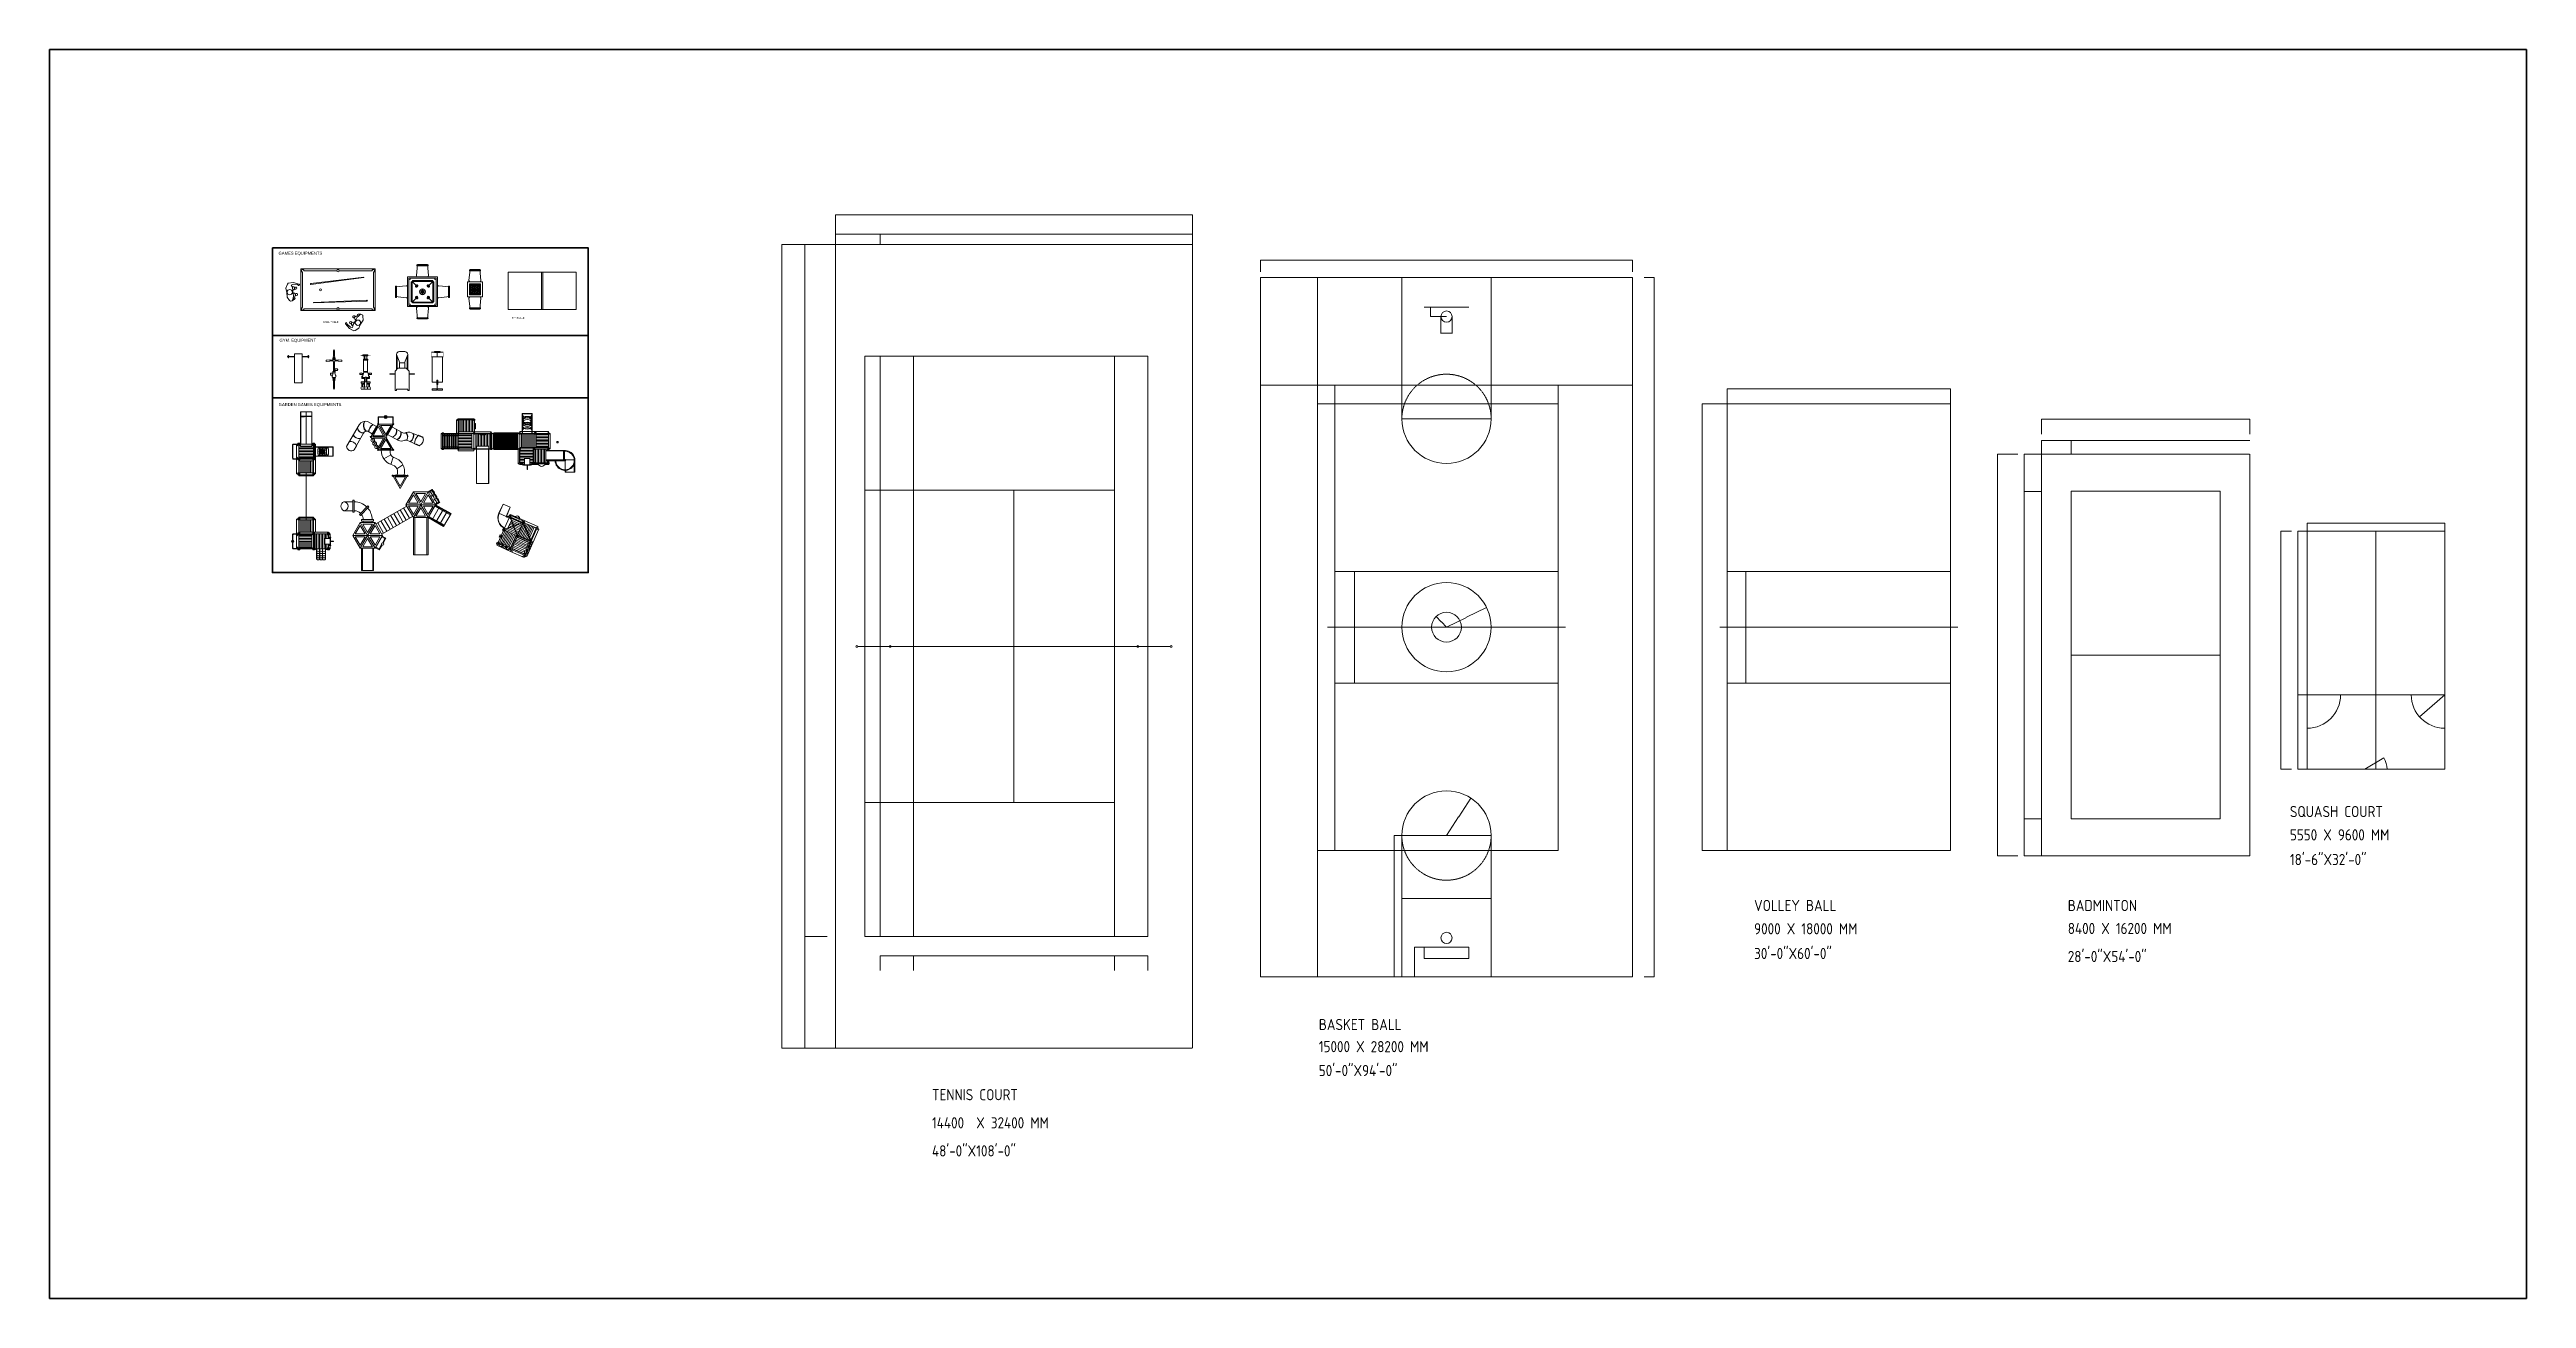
# Model space of a CAD drawing. Header units: inches. Extents: x -77 to 8245, y -546 to 3651.
import ezdxf

# ---------------------------------------------------------------- set-up
doc = ezdxf.new("R2010")
doc.units = ezdxf.units.IN
doc.header["$MEASUREMENT"] = 0
doc.linetypes.add('HIDDEN', pattern=[0.375, 0.25, -0.125])
for name, color, linetype, lineweight in [('A_Text', 7, 'Continuous', 20), ('I_FUR', 7, 'Continuous', 9), ('I_Fur_Hatch', 9, 'Continuous', 9)]:
    doc.layers.add(name, color=color, linetype=linetype, lineweight=lineweight)
doc.styles.add('ARCH', font='ARCHS.SHX')
doc.styles.add('ARIAL', font='arial.ttf')
doc.styles.get("Standard").update_dxf_attribs({"font": 'arial.ttf'})
doc.dimstyles.get("Standard").update_dxf_attribs({"dimtxt": 0.18, "dimasz": 0.18, "dimexe": 0.18, "dimexo": 0.0625, "dimgap": 0.09, "dimtad": 0, "dimzin": 0, "dimdsep": 46, "dimlunit": 4, "dimtxsty": 'Standard', "dimblk": 'OBLIQUE', "dimcen": 0.09, "dimclrd": 256, "dimclre": 256, "dimclrt": 256, "dimadec": 0, "dimazin": 0, "dimtfac": 1, "dimtofl": 0, "dimtmove": 0, "dimatfit": 0, "dimfxl": 0, "dimtolj": 1, "dimtzin": 0, "dimlwd": -1, "dimlwe": -1, "dimarcsym": 0})

# ---------------------------------------------------------------- blocks, each defined once
blk = doc.blocks.new('Game 1')
for p, q in [((212.1, -27.5), (33.4, -49.2)), ((33.4, -49.2), (33.7, -52.2)), ((212.2, -28.5), (33.7, -52.2)), ((34.4, -49.1), (34.7, -52.1)), ((210.6, -27.7), (210.7, -28.7)), ((212.1, -27.5), (212.2, -28.5)), ((42.2, -112.7), (222, -104.8)), ((42.2, -113.7), (222.1, -107.8)), ((42.2, -112.7), (42.2, -113.7)), ((43.6, -112.6), (43.7, -113.6)), ((221, -104.9), (221.1, -107.8)), ((222, -104.8), (222.1, -107.8))]:
    blk.add_line(p, q)
for points in [[(0, -140), (250, -140), (250, 0), (0, 0)], [(-28.7, -107.1), (-35.2, -107.9), (-37.7, -105.6), (-46.2, -94.5), (-47.4, -79.3), (-50.2, -64.3), (-44.9, -51.4), (-42, -48.2), (-25.5, -45.2), (-5.9, -50.8), (-4.4, -52.7), (-5.4, -55.6), (-7.8, -55.2), (-11.4, -52.6), (-25.1, -51.3), (-32, -54.8), (-30.3, -58), (-28.5, -61), (-26.8, -73.9), (-27, -76.6), (-26.1, -79.1), (-24.4, -92), (-25.4, -95.4), (-27.2, -104.2)], [(202.1, -152), (207.8, -155.1), (208.4, -158.4), (208.9, -172.4), (200.9, -185.5), (194.4, -199.3), (182.5, -206.6), (178.4, -207.5), (163.2, -200.3), (150.6, -184.2), (150.5, -181.9), (153, -180.1), (154.7, -181.7), (156.1, -185.9), (166.4, -195.1), (174.1, -196.3), (174.6, -192.7), (174.9, -189.2), (181, -177.7), (182.8, -175.7), (183.5, -173.1), (189.7, -161.7), (192.5, -159.5), (199.1, -153.4)]]:
    blk.add_lwpolyline(points, close=True)
for points in [[(-27.3, -76.6, 0.118663), (-28.5, -73.7, 0.104687), (-31, -71.3, 0.022425), (-31.8, -70.8, 0.081154)], [(-30.2, -83.4, 0.022425), (-29.5, -82.7, 0.104687), (-27.7, -79.7, 0.118663), (-27.3, -76.6, 0.118663)], [(183.1, -175.9, 0.118663), (182.3, -178.9, 0.104687), (182.9, -182.4, 0.022425), (183.3, -183.2, 0.081154)], [(189.3, -172, 0.022425), (188.4, -172.2, 0.104687), (185.2, -173.5, 0.118663), (183.1, -175.9, 0.118663)]]:
    blk.add_lwpolyline(points, format="xyb")
for points in [[(-29.5, -59.4), (-23.8, -59.9), (-20.4, -64.6), (-23, -70.2), (-27.1, -71.3)], [(-24.9, -93.8), (-19.5, -91.8), (-17.5, -86.3), (-21.5, -81.7), (-25.7, -81.7)], [(-22.4, -61.7), (-17.5, -60.6), (-14.2, -61.6), (-13.4, -64.6), (-14.4, -66.4), (-17.2, -67.8), (-21.7, -67.5)], [(-19.5, -84), (-15.8, -82.4), (-12.4, -82.9), (-11.1, -85.7), (-11.7, -87.7), (-14.3, -89.5), (-18.8, -89.9)], [(3.2, -8.8), (6, -11.7), (6, -128.3), (3.2, -131.2)], [(121, -6), (11.7, -6), (8.8, -3.2)], [(241.2, -3.2), (238.3, -6), (129, -6)], [(246.8, -131.2), (244, -128.3), (244, -11.7), (246.8, -8.8)], [(-28.7, -107.1), (-20.8, -101.2), (-19.5, -99.1), (-20.9, -96.4), (-23.2, -97), (-26.3, -99.9)], [(8.8, -136.8), (11.7, -134), (121, -134)], [(129, -134), (238.3, -134), (241.2, -136.8)], [(181.1, -165.3), (177.2, -164.4), (174.6, -162), (175.2, -159), (176.9, -157.7), (180.1, -157.8), (184, -160.1)], [(191.2, -160.5), (185.7, -158.9), (180.8, -162.2), (181.3, -168.4), (184.8, -170.8)], [(202.1, -152), (192.1, -152.1), (190, -153), (189.4, -156), (191.7, -156.9), (195.9, -156.4)], [(170.4, -185), (165.8, -183.1), (163.6, -180.3), (164.7, -177.5), (166.6, -176.5), (169.7, -177.1), (173.2, -180)], [(174.7, -191.1), (170.4, -187.3), (170.4, -181.5), (175.9, -178.5), (179.8, -180)]]:
    blk.add_lwpolyline(points)
for centre, radius in [((-37.3, -77.9), 9), ((66.3, -70), 3.5), ((125, -6), 4), ((125, -134), 4), ((192, -180.6), 9)]:
    blk.add_circle(centre, radius)
for centre, radius, start, end in [((6, -6), 4, 45, 225), ((33.6, -50.7), 1.5, 96.60569, 277.87892), ((244, -6), 4, 315, 135), ((6, -134), 4, 135, 315), ((222, -106.3), 1.5, 271.54835, 92.82158), ((244, -134), 4, 225, 45)]:
    blk.add_arc(centre, radius, start, end)
blk = doc.blocks.new('Game 2')
for points in [[(65.5, 0), (34.5, 0, -0.44439), (29.9, 5), (33.6, 41.2), (66.4, 41.2), (70.1, 5, -0.444392)], [(0, -34.5), (0, -65.5, -0.44439), (-5, -70.1), (-41.2, -66.4), (-41.2, -33.6), (-5, -29.9, -0.444392)], [(100, -34.5), (100, -65.5, 0.44439), (105, -70.1), (141.2, -66.4), (141.2, -33.6), (105, -29.9, 0.444392)], [(65.5, -100), (34.5, -100, 0.44439), (29.9, -105), (33.6, -141.2), (66.4, -141.2), (70.1, -105, 0.444392)]]:
    blk.add_lwpolyline(points, format="xyb", close=True)
for points in [[(68.8, 40.2), (31.2, 40.2), (31.2, 37.5), (68.8, 37.5)], [(-40.2, -31.2), (-40.2, -68.8), (-37.5, -68.8), (-37.5, -31.2)], [(140.2, -31.2), (140.2, -68.8), (137.5, -68.8), (137.5, -31.2)], [(68.8, -140.2), (31.2, -140.2), (31.2, -137.5), (68.8, -137.5)]]:
    blk.add_lwpolyline(points, close=True)
at = {"layer": 'I_FUR'}
for p, q in [((15, -15), (33.5, -33.5)), ((15, -85), (33.5, -66.5)), ((48.6, -49.4), (40.1, -50)), ((40.1, -50), (48.6, -50.6)), ((49.4, -48.6), (43, -43)), ((43, -43), (48.6, -49.4)), ((48.6, -50.6), (43, -57)), ((43, -57), (49.4, -51.4)), ((49.4, -48.6), (50, -40.1)), ((49.4, -51.4), (50, -59.9)), ((50, -40.1), (50.6, -48.6)), ((50, -59.9), (50.6, -51.4)), ((50.6, -48.6), (57, -43)), ((57, -57), (50.6, -51.4)), ((57, -43), (51.4, -49.4)), ((51.4, -49.4), (59.9, -50)), ((59.9, -50), (51.4, -50.6)), ((51.4, -50.6), (57, -57)), ((85, -15), (66.5, -33.5)), ((85, -85), (66.5, -66.5))]:
    blk.add_line(p, q, dxfattribs=at)
for points in [[(0, 0), (100, 0), (100, -100), (0, -100)], [(4.3, -4.3), (95.7, -4.3), (95.7, -95.7), (4.3, -95.7)]]:
    blk.add_lwpolyline(points, close=True, dxfattribs=at)
for points in [[(12.4, -83.1), (12.4, -17.3)], [(15.4, -17.3), (15.4, -83.1)], [(17.6, -12.5), (83.1, -12.5)], [(17.6, -15.6), (83.1, -15.6)], [(84.6, -17.3), (84.6, -83.1)], [(87.6, -83.1), (87.6, -17.3)], [(83.1, -84.4), (17.6, -84.4)], [(17.6, -87.5), (83.1, -87.5)]]:
    blk.add_lwpolyline(points, dxfattribs=at)
for centre, radius in [((13.9, -17.3), 1.52), ((13.9, -83.1), 1.52), ((17.6, -14), 1.52), ((50, -50), 9.93), ((50, -50), 1.52), ((83.1, -14), 1.52), ((86.1, -17.3), 1.52), ((86.1, -83.1), 1.52), ((17.6, -86), 1.52), ((83.1, -86), 1.52)]:
    blk.add_circle(centre, radius, dxfattribs=at)
for centre, radius, start, end in [((4.3, -4.3), 5.71, 270, 0), ((30.5, -30.5), 4.23, 167.65003, 102.34997), ((30.5, -69.5), 4.23, 257.65003, 192.34997), ((69.5, -30.5), 4.23, 77.65003, 12.34997), ((69.5, -69.5), 4.23, 347.65003, 282.34997), ((95.7, -4.3), 5.71, 180, 270), ((4.3, -95.7), 5.71, 0, 90), ((95.7, -95.7), 5.71, 90, 180)]:
    blk.add_arc(centre, radius, start, end, dxfattribs=at)
blk = doc.blocks.new('Game 3')
at = {"layer": 'I_Fur_Hatch'}
h = blk.add_hatch(color=256, dxfattribs=at)
h.dxf.hatch_style = 1
h.set_gradient(color1=(51, 51, 51), color2=(54, 54, 54), one_color=1, tint=0.22)
h.paths.add_polyline_path([(41.7, -12.5), (41.7, -8.3), (37.5, -8.3), (37.5, -12.5)])
h.paths.add_polyline_path([(41.7, -20.8), (41.7, -16.7), (37.5, -16.7), (37.5, -20.8)])
h.paths.add_polyline_path([(41.7, -29.2), (41.7, -25), (37.5, -25), (37.5, -29.2)])
h.paths.add_polyline_path([(41.7, -37.5), (41.7, -33.3), (37.5, -33.3), (37.5, -37.5)])
h.paths.add_polyline_path([(37.5, -41.7), (37.5, -37.5), (33.3, -37.5), (33.3, -41.7)])
h.paths.add_polyline_path([(37.5, -33.3), (37.5, -29.2), (33.3, -29.2), (33.3, -33.3)])
h.paths.add_polyline_path([(33.3, -37.5), (33.3, -33.3), (29.2, -33.3), (29.2, -37.5)])
h.paths.add_polyline_path([(37.5, -25), (37.5, -20.8), (33.3, -20.8), (33.3, -25)])
h.paths.add_polyline_path([(37.5, -16.7), (37.5, -12.5), (33.3, -12.5), (33.3, -16.7)])
h.paths.add_polyline_path([(33.3, -12.5), (33.3, -8.3), (29.2, -8.3), (29.2, -12.5)])
h.paths.add_polyline_path([(29.2, -16.7), (29.2, -12.5), (25, -12.5), (25, -16.7)])
h.paths.add_polyline_path([(33.3, -20.8), (33.3, -16.7), (29.2, -16.7), (29.2, -20.8)])
h.paths.add_polyline_path([(29.2, -25), (29.2, -20.8), (25, -20.8), (25, -25)])
h.paths.add_polyline_path([(33.3, -29.2), (33.3, -25), (29.2, -25), (29.2, -29.2)])
h.paths.add_polyline_path([(29.2, -33.3), (29.2, -29.2), (25, -29.2), (25, -33.3)])
h.paths.add_polyline_path([(29.2, -41.7), (29.2, -37.5), (25, -37.5), (25, -41.7)])
h.paths.add_polyline_path([(25, -37.5), (25, -33.3), (20.8, -33.3), (20.8, -37.5)])
h.paths.add_polyline_path([(25, -29.2), (25, -25), (20.8, -25), (20.8, -29.2)])
h.paths.add_polyline_path([(25, -20.8), (25, -16.7), (20.8, -16.7), (20.8, -20.8)])
h.paths.add_polyline_path([(25, -12.5), (25, -8.3), (20.8, -8.3), (20.8, -12.5)])
h.paths.add_polyline_path([(16.7, -12.5), (16.7, -8.3), (12.5, -8.3), (12.5, -12.5)])
h.paths.add_polyline_path([(20.8, -16.7), (20.8, -12.5), (16.7, -12.5), (16.7, -16.7)])
h.paths.add_polyline_path([(12.5, -16.7), (12.5, -12.5), (8.3, -12.5), (8.3, -16.7)])
h.paths.add_polyline_path([(16.7, -20.8), (16.7, -16.7), (12.5, -16.7), (12.5, -20.8)])
h.paths.add_polyline_path([(12.5, -25), (12.5, -20.8), (8.3, -20.8), (8.3, -25)])
h.paths.add_polyline_path([(16.7, -29.2), (16.7, -25), (12.5, -25), (12.5, -29.2)])
h.paths.add_polyline_path([(20.8, -25), (20.8, -20.8), (16.7, -20.8), (16.7, -25)])
h.paths.add_polyline_path([(20.8, -33.3), (20.8, -29.2), (16.7, -29.2), (16.7, -33.3)])
h.paths.add_polyline_path([(12.5, -33.3), (12.5, -29.2), (8.3, -29.2), (8.3, -33.3)])
h.paths.add_polyline_path([(16.7, -37.5), (16.7, -33.3), (12.5, -33.3), (12.5, -37.5)])
h.paths.add_polyline_path([(20.8, -41.7), (20.8, -37.5), (16.7, -37.5), (16.7, -41.7)])
h.paths.add_polyline_path([(12.5, -41.7), (12.5, -37.5), (8.3, -37.5), (8.3, -41.7)])
for p, q in [((8.3, -12.5), (41.7, -12.5)), ((8.3, -16.7), (41.7, -16.7)), ((8.3, -20.8), (41.7, -20.8)), ((8.3, -25), (41.7, -25)), ((8.3, -29.2), (41.7, -29.2)), ((8.3, -33.3), (41.7, -33.3)), ((8.3, -37.5), (41.7, -37.5)), ((12.5, -41.7), (12.5, -8.3)), ((16.7, -41.7), (16.7, -8.3)), ((20.8, -41.7), (20.8, -8.3)), ((25, -41.7), (25, -8.3)), ((29.2, -41.7), (29.2, -8.3)), ((33.3, -41.7), (33.3, -8.3)), ((37.5, -41.7), (37.5, -8.3))]:
    blk.add_line(p, q)
for points in [[(50, 0), (50, -50), (0, -50), (0, 0)], [(43.8, 40.2), (6.2, 40.2), (6.2, 37.5), (43.8, 37.5)], [(43.8, -6.2), (43.8, -43.8), (6.2, -43.8), (6.2, -6.2)], [(41.7, -8.3), (41.7, -41.7), (8.3, -41.7), (8.3, -8.3)], [(43.8, -90.2), (6.2, -90.2), (6.2, -87.5), (43.8, -87.5)]]:
    blk.add_lwpolyline(points, close=True)
for points in [[(40.5, 0), (9.5, 0, -0.44439), (4.9, 5), (8.6, 41.2), (41.4, 41.2), (45.1, 5, -0.444392)], [(40.5, -50), (9.5, -50, 0.44439), (4.9, -55), (8.6, -91.2), (41.4, -91.2), (45.1, -55, 0.444392)]]:
    blk.add_lwpolyline(points, format="xyb", close=True)
blk = doc.blocks.new('Game 4')
for points in [[(0, 0), (228.3, 0), (228.3, -125), (0, -125), (0, 0)], [(112.1, -125), (112.1, 0)], [(116.2, 0), (116.2, -125)]]:
    blk.add_lwpolyline(points)
blk = doc.blocks.new('Gym 1')
for points in [[(0, -97.5), (25.5, -97.5), (25.5, 0), (0, 0)], [(-21.8, -13.5), (-20.2, -13.5), (-20.2, -6), (-21.8, -6)], [(47.2, -13.5), (45.8, -13.5), (45.8, -6), (47.2, -6)]]:
    blk.add_lwpolyline(points, close=True)
for points in [[(-18.9, -10.5), (0, -10.5), (0, -9), (-18.9, -9)], [(44.4, -10.5), (25.5, -10.5), (25.5, -9), (44.4, -9)]]:
    blk.add_lwpolyline(points)
for centre, start, end in [((-21, -9.8), 109.47122, 250.52878), ((-21, -9.8), 289.47122, 70.52878), ((46.5, -9.8), 109.47122, 250.52878), ((46.5, -9.8), 289.47122, 70.52878)]:
    blk.add_arc(centre, 2.25, start, end)
blk = doc.blocks.new('Gym 2')
for p, q in [((-1.9, -2.6), (-0.6, 0)), ((0.6, 0), (-0.6, 0)), ((1.9, -2.6), (0.6, 0)), ((-26.4, -34.7), (-14.2, -33.4)), ((-26.4, -34.7), (-26.4, -39.2)), ((-26.4, -39.2), (-14.2, -37.9)), ((-14.2, -33.4), (-13.5, -34.1)), ((-14.2, -36.7), (-3.9, -36.7)), ((-14.2, -37.9), (-14.2, -36.7)), ((-13.5, -34.1), (-3.9, -34.1)), ((-11.6, -81), (-12.2, -81)), ((-12.2, -81), (-12.2, -82.3)), ((-12.2, -82.3), (-11.6, -82.3)), ((-3.9, -78.5), (-11.6, -78.5)), ((-11.6, -78.5), (-11.6, -81)), ((-11.6, -82.3), (-11.6, -84.9)), ((-5.1, -84.9), (-3.9, -82.3)), ((-3.9, -28.9), (-3.2, -23.8)), ((-3.9, -34.1), (-3.9, -28.9)), ((-3.9, -36.7), (-3.2, -38.6)), ((-2.6, -72.7), (-3.9, -72.7)), ((-3.9, -72.7), (-3.9, -78.5)), ((-3.9, -82.3), (-2.6, -76.5)), ((-3.2, -23.8), (-2.6, -23.8)), ((-3.2, -38.6), (-1.9, -38.6)), ((-2.6, -23.8), (-1.9, -21.2)), ((-2.6, -24.4), (-2.6, -33.4)), ((-2.6, -33.4), (-1.3, -34.1)), ((-1.3, -71.4), (-2.6, -71.4)), ((-2.6, -71.4), (-2.6, -72.7)), ((-2.6, -76.5), (-1.9, -74)), ((-1.9, -21.2), (-1.9, -2.6)), ((-1.3, -27), (-1.9, -24.4)), ((-1.9, -38.6), (-1.9, -42.5)), ((-1.9, -42.5), (-1.3, -43.1)), ((-1.9, -74), (-0.6, -72.7)), ((-1.3, -34.1), (-1.3, -27)), ((-1.3, -43.1), (-1.3, -71.4)), ((-0.6, -72.7), (0, -72.7)), ((1.9, -74), (0.6, -72.7)), ((1.3, -27), (1.9, -24.4)), ((1.3, -34.1), (1.3, -27)), ((2.6, -33.4), (1.3, -34.1)), ((1.9, -42.5), (1.3, -43.1)), ((1.3, -43.1), (1.3, -71.4)), ((1.3, -71.4), (2.6, -71.4)), ((1.9, -21.2), (1.9, -2.6)), ((2.6, -23.8), (1.9, -21.2)), ((1.9, -38.6), (1.9, -42.5)), ((3.2, -38.6), (1.9, -38.6)), ((2.6, -76.5), (1.9, -74)), ((3.2, -23.8), (2.6, -23.8)), ((2.6, -24.4), (2.6, -33.4)), ((2.6, -71.4), (2.6, -72.7)), ((2.6, -72.7), (3.2, -72.7)), ((3.9, -75.3), (2.6, -75.3)), ((2.6, -75.3), (2.6, -75.9)), ((3.9, -82.3), (2.6, -76.5)), ((3.9, -28.9), (3.2, -23.8)), ((3.9, -36.7), (3.2, -38.6)), ((3.2, -72.7), (3.2, -65.6)), ((3.2, -65.6), (3.9, -65.6)), ((3.9, -34.1), (3.9, -28.9)), ((13.5, -34.1), (3.9, -34.1)), ((14.2, -36.7), (3.9, -36.7)), ((11.6, -63), (3.9, -63)), ((3.9, -65.6), (3.9, -63)), ((3.9, -75.3), (3.9, -69.5)), ((3.9, -69.5), (11.6, -69.5)), ((5.1, -84.9), (3.9, -82.3)), ((11.6, -65.6), (11.6, -63)), ((12.2, -65.6), (11.6, -65.6)), ((11.6, -69.5), (11.6, -66.9)), ((11.6, -66.9), (12.2, -66.9)), ((12.2, -66.9), (12.2, -65.6)), ((14.2, -33.4), (13.5, -34.1)), ((26.4, -34.7), (14.2, -33.4)), ((14.2, -37.9), (14.2, -36.7)), ((26.4, -39.2), (14.2, -37.9)), ((26.4, -34.7), (26.4, -39.2)), ((-11.6, -84.9), (-5.1, -84.9)), ((-5.8, -86.2), (-6.4, -90.7)), ((-6.4, -90.7), (-4.5, -92)), ((-5.1, -84.9), (-5.8, -86.2)), ((-4.5, -92), (-3.9, -92)), ((-3.9, -92), (-3.2, -93.9)), ((-3.2, -93.9), (-3.9, -95.8)), ((-3.9, -95.8), (-1.9, -107.4)), ((-3.2, -92.6), (3.2, -92.6)), ((-1.9, -92.6), (-2.6, -95.2)), ((-2.6, -95.2), (-1.3, -104.2)), ((-1.3, -104.2), (-1.9, -92.6)), ((-1.9, -107.4), (-1.9, -108.1)), ((-1.9, -108.1), (-1.9, -128.6)), ((-1.9, -128.6), (-0.6, -131.2)), ((0.6, -131.2), (-0.6, -131.2)), ((1.9, -128.6), (0.6, -131.2)), ((1.3, -104.2), (1.9, -92.6)), ((2.6, -95.2), (1.3, -104.2)), ((1.9, -92.6), (2.6, -95.2)), ((3.9, -95.8), (1.9, -107.4)), ((1.9, -107.4), (1.9, -108.1)), ((1.9, -108.1), (1.9, -128.6)), ((3.9, -92), (3.2, -93.9)), ((3.2, -93.9), (3.9, -95.8)), ((4.5, -92), (3.9, -92)), ((6.4, -90.7), (4.5, -92)), ((5.1, -84.9), (5.8, -86.2)), ((5.8, -86.2), (6.4, -90.7))]:
    blk.add_line(p, q)
blk = doc.blocks.new('Gym 3')
for points in [[(-0.7, -18.6), (-5.1, -18.6), (-5.9, -18.6), (-5.9, -14.6), (-0.7, -14.6)], [(3.1, -18.6), (7.5, -18.6), (8.3, -18.6), (8.3, -14.6), (3.1, -14.6)]]:
    blk.add_hatch(color=256).paths.add_polyline_path(points)
for p, q in [((-18.8, -61.6), (-11.3, -61.6)), ((-18.8, -66.4), (-18.8, -61.6)), ((-7.4, -66.4), (-18.8, -66.4)), ((-11.9, -79.7), (-11.9, -72.4)), ((-11.9, -72.4), (-8.9, -72.4)), ((-3, -79.7), (-11.9, -79.7)), ((-11.3, -61.6), (-11.3, -62.8)), ((-11.3, -62.8), (-6.5, -62.8)), ((-5.4, -58.6), (-9.3, -74.3)), ((-9.3, -74.3), (-9.3, -77.1)), ((-1.4, -77.1), (-9.3, -77.1)), ((7.5, -18.6), (-5.9, -18.6)), ((-5.9, -18.6), (-5.9, -56.2)), ((-5.9, -56.2), (7.5, -56.2)), ((7.7, -58.6), (-5.4, -58.6)), ((-4, -4.4), (-4, -14.6)), ((-3, -77.1), (-3, -108)), ((-2.4, -14.6), (-2.4, -4.4)), ((-0.7, -18.6), (-0.7, -14.6)), ((3.1, -18.6), (3.1, -14.6)), ((3.7, -77.1), (11.7, -77.1)), ((5.1, -4.4), (5.1, -14.6)), ((5.4, -77.1), (5.4, -108)), ((5.4, -79.7), (14.3, -79.7)), ((7.5, -56.2), (7.5, -18.6)), ((7.7, -58.6), (11.7, -74.3)), ((13.7, -62.8), (8.8, -62.8)), ((9.7, -66.4), (21.1, -66.4)), ((14.3, -72.4), (11.2, -72.4)), ((11.7, -74.3), (11.7, -77.1)), ((21.1, -61.6), (13.7, -61.6)), ((13.7, -61.6), (13.7, -62.8)), ((14.3, -79.7), (14.3, -72.4)), ((21.1, -66.4), (21.1, -61.6)), ((18, -115.3), (-13.8, -115.3)), ((-11.7, -95.2), (-11.7, -108)), ((-8.8, -108), (-8.8, -98.7)), ((-8.8, -98.7), (-3, -98.7)), ((-4.3, -115.3), (-4.3, -108.6)), ((11.1, -98.7), (5.4, -98.7)), ((6.6, -115.3), (6.6, -108.6)), ((11.1, -108), (11.1, -98.7)), ((14, -95.2), (14, -108))]:
    blk.add_line(p, q)
for points in [[(8.5, -4.4), (-8.5, -4.4), (-8.5, 0), (8.5, 0)], [(8.3, -18.6), (-6.4, -18.6), (-6.4, -14.6), (8.3, -14.6)], [(3.7, -91.5), (-1.2, -91.5), (-1.2, -75.8), (3.7, -75.8)], [(-14, -95.2), (-3, -95.2), (-3, -91.5), (-14, -91.5)], [(16.3, -95.2), (5.4, -95.2), (5.4, -91.5), (16.3, -91.5)]]:
    blk.add_lwpolyline(points, close=True)
for points, const_width in [([(-8.5, -2.2), (-15.7, -2.2)], 1.28), ([(-11.9, -76.1), (-13.9, -76.1)], 0.532), ([(-1.2, -75.8), (-1.9, -77.1)], 0.425), ([(8.5, -1.9), (18, -1.9)], 1.28), ([(14.3, -76.1), (16.3, -76.1)], 0.532), ([(-14.8, -108), (-14.8, -115.3)], 1.28), ([(-13.8, -108), (-13.8, -115.3)], 1.28), ([(-13.8, -108.6), (1.2, -108.6)], 1.28), ([(5.4, -106.2), (-3, -106.2)], 0.425), ([(16.1, -108.6), (1.2, -108.6)], 1.28), ([(16.1, -108), (16.1, -115.3)], 1.28), ([(17.1, -108), (17.1, -115.3)], 1.28)]:
    blk.add_lwpolyline(points, dxfattribs=dict(const_width=const_width))
for points in [[(-5.9, -46.3, 0, 0, 0), (-10.6, -46.3, 0, 0, 0), (-13.6, -53.5, 0.532, 0.532, 0), (-12.1, -49.9, 0.532, 0.532, 0)], [(-5.9, -53.2, 0, 0, 0), (-10.6, -53.2, 0, 0, 0), (-13.6, -60.4, 0.532, 0.532, 0), (-12.1, -56.8, 0.532, 0.532, 0)], [(7.5, -53.2, 0, 0, 0), (12.2, -53.2, 0, 0, 0), (15.2, -60.4, 0.532, 0.532, 0), (13.7, -56.8, 0.532, 0.532, 0)]]:
    blk.add_lwpolyline(points, format="xyseb")
at = {"const_width": 0.425}
blk.add_lwpolyline([(-1.2, -75.8), (-1.2, -91.5), (3.7, -91.5), (3.7, -75.8), (4.3, -77.1), (3.7, -75.8)], close=True, dxfattribs=at)
blk = doc.blocks.new('Gym 4')
for p, q in [((-23.3, -9.3), (-14, 0)), ((-18.6, 46.5), (-18.6, -4.7)), ((-18.6, 46.5), (-18.6, 46.5)), ((-18.6, 46.5), (-7.4, 18.6)), ((-16.7, 41.9), (-16.7, -2.8)), ((-14, 0), (14, 0)), ((-9.3, 55.8), (9.3, 55.8)), ((-9.3, 0), (-9.3, 18.6)), ((-9.3, 18.6), (9.3, 18.6)), ((9.3, 0), (-9.3, 0)), ((18.6, 46.5), (7.4, 18.6)), ((9.3, 18.6), (9.3, 0)), ((14, 0), (23.3, -9.3)), ((16.7, 41.9), (16.7, -2.8)), ((18.6, 46.5), (18.6, -4.7)), ((-23.3, -18.6), (-41.9, -18.6)), ((-23.3, -20.4), (-41.9, -20.4)), ((-23.3, -74.4), (-23.3, -9.3)), ((-23.3, -74.4), (-23.3, -69.8)), ((-18.6, -74.4), (-23.3, -74.4)), ((18.6, -69.8), (-18.6, -69.8)), ((-18.6, -74.4), (-18.6, -69.8)), ((18.6, -74.4), (18.6, -69.8)), ((23.3, -74.4), (18.6, -74.4)), ((23.3, -9.3), (23.3, -74.4)), ((41.9, -18.6), (23.3, -18.6)), ((41.9, -20.4), (23.3, -20.4)), ((23.3, -74.4), (23.3, -69.8))]:
    blk.add_line(p, q)
for points in [[(7.4, 18.6), (-7.4, 18.6)], [(-41.9, -20.4), (-41.9, -18.6)], [(41.9, -18.6), (41.9, -20.4)]]:
    blk.add_lwpolyline(points)
for centre, start, end in [((-9.3, 46.5), 90, 180), ((9.3, 46.5), 360, 90)]:
    blk.add_arc(centre, 9.3, start, end)
blk = doc.blocks.new('Gym 5')
for p, q in [((-19.5, 16.2), (-9.3, 16.2)), ((-19.5, 0), (19.5, 0)), ((0, 0), (0, 14.9)), ((9.3, 16.2), (19.5, 16.2)), ((-17, 0), (-17, -85)), ((17, 0), (17, -85)), ((-17, -85), (-1.7, -85)), ((0, -85), (0, -109.2)), ((1.8, -85), (17, -85))]:
    blk.add_line(p, q)
for points, const_width in [([(-17, -0.7), (-19.5, -0.7), (-19.5, 16.2), (-9.3, 16.2)], 1.2), ([(0, 14.9), (0, 13)], 1.2), ([(17, -0.7), (19.5, -0.7), (19.5, 16.2), (9.3, 16.2)], 1.2), ([(0, -91.8), (0, -77.8)], 0.768), ([(-17, -109.2), (-19.5, -109.2)], 0.768), ([(-1.1, -109.2), (1.1, -109.2)], 0.768), ([(17, -109.2), (19.5, -109.2)], 0.768)]:
    blk.add_lwpolyline(points, dxfattribs=dict(const_width=const_width))
for points in [[(-9.3, 14.9), (9.3, 14.9), (9.3, 17.9), (-9.3, 17.9)], [(-1.7, -91.9), (1.8, -91.9), (1.8, -77.8), (-1.7, -77.8)], [(-1.1, -111.8), (-17, -111.8), (-17, -106.6), (-1.1, -106.6)], [(1.1, -111.8), (17, -111.8), (17, -106.6), (1.1, -106.6)]]:
    blk.add_lwpolyline(points, close=True)
blk = doc.blocks.new('Game 5')
for p, q in [((-19.3, 176.2), (-19.3, 284.3)), ((18.5, 284.3), (-19.3, 284.3)), ((-18.9, 176.2), (-18.9, 284.3)), ((-1.5, 269.2), (-18.7, 269.2)), ((-6.3, 267.7), (-17.2, 267.7)), ((-1.5, 269.7), (-16.3, 269.7)), ((-3.7, 268.6), (-15.8, 268.6)), ((-0.6, 269.2), (-13.3, 269.2)), ((-3.7, 268.6), (-9.7, 268.6)), ((-0.6, 268.2), (-9.7, 268.2)), ((-0.6, 176.2), (-0.6, 284.3)), ((-0.2, 176.2), (-0.2, 284.3)), ((12, 268.6), (-0.2, 268.6)), ((18.1, 268.2), (-0.2, 268.2)), ((12.3, 269.2), (2.1, 269.2)), ((17.1, 269.2), (2.4, 269.2)), ((13.9, 269.7), (4.5, 269.7)), ((18.1, 176.2), (18.1, 284.3)), ((18.5, 176.2), (18.5, 284.3)), ((-46.2, 128.3), (-46.2, 173.3)), ((-45.3, 129.2), (-45.3, 172.4)), ((-28.5, 175.8), (-43.7, 175.8)), ((-28.5, 174.9), (-42.8, 174.9)), ((-32.7, 174.9), (-32.7, 126.7)), ((-28.5, 173.8), (-32.7, 169.8)), ((-28.5, 172.6), (-32.7, 168.6)), ((-25.4, 79), (-25.4, 178.9)), ((-19.3, 170.8), (-25.4, 170.8)), ((-22.3, 176.2), (-19.3, 176.2)), ((-22.3, 175.8), (21.4, 175.8)), ((-19.3, 172.6), (-22.3, 172.6)), ((-19.3, 176.2), (-19.3, 168.7)), ((-19.3, 168.7), (18.5, 168.7)), ((-18.9, 176.2), (-0.6, 176.2)), ((-0.2, 176.2), (18.1, 176.2)), ((16.2, 175.8), (16.2, 175.8)), ((18.5, 176.2), (18.5, 168.7)), ((18.5, 176.2), (21.4, 176.2)), ((24.1, 172.6), (18.5, 172.6)), ((24.1, 170.8), (18.5, 170.8)), ((21.2, 175.8), (21.4, 175.8)), ((24.1, 129), (24.1, 172.6)), ((24.5, 79), (24.5, 178.9)), ((27.7, 175.8), (30.8, 175.8)), ((27.7, 129), (27.7, 172.6)), ((30.8, 166.4), (30.8, 175.8)), ((-28.5, 125.8), (-43.7, 125.8)), ((-28.5, 126.7), (-42.8, 126.7)), ((-28.5, 129), (-32.7, 133)), ((-28.5, 127.8), (-32.7, 131.8)), ((-32.7, 125.8), (-32.7, 75.9)), ((24.1, 165.8), (-25.4, 165.8)), ((24.1, 160.8), (-25.4, 160.8)), ((24.1, 155.8), (-25.4, 155.8)), ((24.1, 150.8), (-25.4, 150.8)), ((24.1, 145.8), (-25.4, 145.8)), ((24.1, 140.8), (-25.4, 140.8)), ((24.1, 135.8), (-25.4, 135.8)), ((24.1, 130.8), (-25.4, 130.8)), ((24.5, 119.6), (-25.4, 119.6)), ((-22.3, 129), (24.1, 129)), ((21.4, 125.8), (-22.3, 125.8)), ((-20.4, 79), (-20.4, 119.6)), ((-15.4, 79), (-15.4, 119.6)), ((-10.4, 79), (-10.4, 119.6)), ((-5.4, 79), (-5.4, 119.6)), ((-0.4, 79.5), (-0.4, 119.6)), ((4.6, 79), (4.6, 119.6)), ((9.6, 79), (9.6, 119.6)), ((14.6, 79), (14.6, 119.6)), ((19.6, 79), (19.6, 119.6)), ((27.7, 166.4), (90.1, 166.4)), ((27.7, 166), (41.4, 166)), ((27.7, 135.6), (41.4, 135.6)), ((27.7, 135.2), (90.1, 135.2)), ((27.7, 125.8), (30.8, 125.8)), ((30.8, 135.6), (30.8, 166)), ((30.8, 75.9), (30.8, 135.2)), ((43.1, 166), (46.6, 166)), ((43.1, 135.6), (46.6, 135.6)), ((48.3, 166), (51.4, 166)), ((48.3, 135.6), (51.4, 135.6)), ((53.2, 166), (56.7, 166)), ((53.2, 135.6), (56.7, 135.6)), ((58.5, 166), (62, 166)), ((58.5, 135.6), (62, 135.6)), ((63.7, 166), (70.4, 166)), ((63.7, 135.6), (70.4, 135.6)), ((71.3, 135.6), (71.3, 135.6)), ((72.1, 166), (89.6, 166)), ((72.1, 135.6), (89.6, 135.6)), ((89.6, 135.6), (89.6, 166)), ((90.1, 135.2), (90.1, 166.4)), ((-28.5, 75.9), (-32.7, 75.9)), ((-22.3, 75.9), (-28.5, 75.9)), ((-25.4, 69.7), (-25.4, 72.8)), ((-0.8, 69.7), (-25.4, 69.7)), ((-22.3, 79), (-0.8, 79)), ((-0.8, 72.8), (-22.3, 72.8)), ((-0.8, -79), (-0.8, 79)), ((0, -79), (0, 79)), ((0, 79), (21.4, 79)), ((21.4, 72.8), (0, 72.8)), ((24.5, 69.7), (0, 69.7)), ((30.8, 75.9), (21.4, 75.9)), ((24.5, 72.8), (24.5, 69.7)), ((-32.7, -125.8), (-32.7, -75.9)), ((-28.5, -75.9), (-32.7, -75.9)), ((-22.3, -75.9), (-28.5, -75.9)), ((-0.8, -69.7), (-25.4, -69.7)), ((-25.4, -69.7), (-25.4, -72.8)), ((-25.4, -79), (-25.4, -178.9)), ((-0.8, -72.8), (-22.3, -72.8)), ((-22.3, -79), (-0.8, -79)), ((-20.4, -79), (-20.4, -119.6)), ((-15.4, -79), (-15.4, -119.6)), ((-10.4, -79), (-10.4, -119.6)), ((-5.4, -79), (-5.4, -119.6)), ((-0.4, -79.5), (-0.4, -119.6)), ((24.5, -69.7), (0, -69.7)), ((21.4, -72.8), (0, -72.8)), ((0, -79), (21.4, -79)), ((4.6, -79), (4.6, -119.6)), ((9.6, -79), (9.6, -119.6)), ((14.6, -79), (14.6, -119.6)), ((19.6, -79), (19.6, -119.6)), ((30.8, -75.9), (21.4, -75.9)), ((24.5, -72.8), (24.5, -69.7)), ((24.5, -79), (24.5, -178.9)), ((30.8, -75.9), (30.8, -119.6)), ((-46.2, -128.3), (-46.2, -173.3)), ((-45.3, -129.2), (-45.3, -172.4)), ((-28.5, -125.8), (-43.7, -125.8)), ((-28.5, -126.7), (-42.8, -126.7)), ((-32.7, -174.9), (-32.7, -126.7)), ((-28.5, -127.8), (-32.7, -131.8)), ((-28.5, -129), (-32.7, -133)), ((74.5, -119.6), (-25.4, -119.6)), ((18.3, -130.8), (-25.4, -130.8)), ((18.3, -135.8), (-25.4, -135.8)), ((18.3, -140.8), (-25.4, -140.8)), ((18.3, -145.8), (-25.4, -145.8)), ((18.3, -150.8), (-25.4, -150.8)), ((18.3, -155.8), (-25.4, -155.8)), ((18.3, -160.8), (-25.4, -160.8)), ((18.3, -165.8), (-25.4, -165.8)), ((21.4, -125.8), (-22.3, -125.8)), ((-22.3, -129), (18.3, -129)), ((18.3, -125.8), (18.3, -175.8)), ((71.3, -125.4), (27.7, -125.4)), ((71.3, -125.8), (27.7, -125.8)), ((27.7, -129), (27.7, -172.6)), ((29.5, -125.8), (29.5, -175.8)), ((34.5, -125.8), (34.5, -175.8)), ((39.5, -125.8), (39.5, -175.8)), ((44.5, -125.8), (44.5, -175.8)), ((49.5, -125.8), (49.5, -175.8)), ((54.5, -125.8), (54.5, -175.8)), ((59.5, -125.8), (59.5, -175.8)), ((64.5, -125.8), (64.5, -141.4)), ((64.5, -160.2), (64.5, -175.8)), ((69.5, -125.8), (69.5, -141.4)), ((69.5, -160.2), (69.5, -175.8)), ((74.5, -137.5), (74.5, -119.6)), ((74.5, -137.5), (74.5, -141.4)), ((74.5, -170.1), (74.5, -160.2)), ((74.5, -165.8), (74.5, -178.9)), ((74.9, -134.5), (74.9, -129)), ((81.9, -137.5), (77, -137.5)), ((81.9, -164.1), (77, -164.1)), ((81.9, -137), (77.4, -137)), ((81.9, -164.6), (77.4, -164.6)), ((80.7, -125.8), (77.6, -125.8)), ((80.7, -175.8), (80.7, -125.8)), ((81.1, -140), (80.7, -140)), ((81.1, -140), (80.7, -140)), ((81.1, -161.6), (80.7, -161.6)), ((81.1, -161.6), (80.7, -161.6)), ((81.1, -150.6), (81.1, -140)), ((91, -150.6), (81.1, -150.6)), ((81.1, -161.6), (81.1, -151)), ((91, -151), (81.1, -151)), ((81.9, -137.5), (81.9, -137)), ((81.9, -164.1), (81.9, -164.6)), ((91, -151), (91, -150.6)), ((-28.5, -175.8), (-43.7, -175.8)), ((-28.5, -174.9), (-42.8, -174.9)), ((-28.5, -172.6), (-32.7, -168.6)), ((-28.5, -173.8), (-32.7, -169.8)), ((18.3, -170.8), (-25.4, -170.8)), ((18.3, -172.6), (-22.3, -172.6)), ((-22.3, -175.8), (21.4, -175.8)), ((-22.3, -176.2), (21.4, -176.2)), ((4.6, -171.4), (-5.1, -171.4)), ((-5.1, -171.8), (-5.1, -171.4)), ((4.6, -171.8), (-5.1, -171.8)), ((-0.4, -176.4), (-0.9, -174.9)), ((0.2, -174.9), (-0.9, -174.9)), ((-0.9, -176.7), (-0.9, -174.9)), ((0, -174.9), (-0.4, -176.4)), ((0, -174.9), (0, -176.4)), ((0, -176.7), (0, -174.9)), ((4.6, -171.8), (4.6, -171.4)), ((16.2, -175.8), (16.2, -175.8)), ((21.2, -175.8), (21.4, -175.8)), ((27.7, -175.8), (71.3, -175.8)), ((27.7, -176.2), (71.3, -176.2)), ((34.5, -176.2), (34.5, -211)), ((34.9, -176.2), (34.9, -211)), ((44.5, -176.2), (44.5, -211)), ((44.9, -176.2), (44.9, -211)), ((54.5, -176.2), (54.5, -211)), ((54.9, -176.2), (54.9, -211)), ((64.5, -176.2), (64.5, -211)), ((64.9, -176.2), (64.9, -211)), ((74.9, -167.1), (74.9, -172.6)), ((77.6, -175.8), (80.7, -175.8))]:
    blk.add_line(p, q)
for points in [[(-22.3, 175.8), (-22.3, 178.9), (-28.5, 178.9), (-28.5, 174.7)], [(-22.3, 175.8), (-22.3, 172.6), (-28.5, 172.6), (-28.5, 174.7)], [(-22.3, -175.8), (-22.3, -172.6), (-28.5, -172.6), (-28.5, -174.7)], [(-22.3, -175.8), (-22.3, -178.9), (-28.5, -178.9), (-28.5, -174.7)]]:
    blk.add_lwpolyline(points)
for points in [[(27.7, 178.9), (27.7, 172.6), (21.4, 172.6), (21.4, 178.9)], [(-22.3, 129), (-22.3, 122.7), (-28.5, 122.7), (-28.5, 129)], [(27.7, 129), (27.7, 122.7), (21.4, 122.7), (21.4, 129)], [(-22.3, 79), (-22.3, 72.8), (-28.5, 72.8), (-28.5, 79)], [(27.7, 79), (27.7, 72.8), (21.4, 72.8), (21.4, 79)], [(-22.3, -79), (-22.3, -72.8), (-28.5, -72.8), (-28.5, -79)], [(27.7, -79), (27.7, -72.8), (21.4, -72.8), (21.4, -79)], [(-22.3, -129), (-22.3, -122.7), (-28.5, -122.7), (-28.5, -129)], [(27.7, -129), (27.7, -122.7), (21.4, -122.7), (21.4, -129)], [(80.7, -160.2), (80.7, -141.4), (62, -141.4), (62, -160.2)], [(77.6, -129), (77.6, -122.7), (71.3, -122.7), (71.3, -129)], [(27.7, -178.9), (27.7, -172.6), (21.4, -172.6), (21.4, -178.9)], [(77.6, -178.9), (77.6, -172.6), (71.3, -172.6), (71.3, -178.9)]]:
    blk.add_lwpolyline(points, close=True)
for centre, radius, start, end in [((-43.7, 173.3), 2.5, 90, 180), ((-42.8, 172.4), 2.5, 90, 180), ((-43.7, 128.3), 2.5, 180, 270), ((-42.8, 129.2), 2.5, 180, 270), ((16.2, 117.5), 0.0208, 180, 270), ((-0.4, 79.1), 0.418, 354.71546, 185.28454), ((-0.4, 69.7), 0.418, 354.71546, 185.28454), ((-0.4, -69.7), 0.418, 174.71546, 5.28454), ((-0.4, -79.1), 0.418, 174.71546, 5.28454), ((-45.8, -150.8), 4.16, 95.73917, 264.26083), ((-45.8, -150.8), 3.33, 97.18076, 262.81924), ((-43.7, -128.3), 2.5, 90, 180), ((-42.8, -129.2), 2.5, 90, 180), ((-45.8, -150.8), 4.16, 275.73917, 84.26083), ((-45.8, -150.8), 3.33, 277.18076, 82.81924), ((16.2, -117.5), 0.0208, 90, 180), ((77, -135), 2.5, 180, 270), ((77, -166.6), 2.5, 90, 180), ((77.4, -134.5), 2.5, 180, 270), ((77.4, -167.1), 2.5, 90, 180), ((-43.7, -173.3), 2.5, 180, 270), ((-42.8, -172.4), 2.5, 180, 270), ((-5.5, -176.4), 4.58, 22.12559, 85.38256), ((-0.8, -174.5), 0.416, 205.33962, 266.84965), ((-0.5, -176.1), 0.66, 230.91361, 309.08639), ((0.2, -174.5), 0.416, 270, 331.51003), ((5.5, -177.4), 5.69, 99.73096, 151.51003), ((35.7, -171.1), 7.79, 221.16585, 261.07054), ((35.7, -171.1), 7.37, 224.05872, 260.56204), ((39.7, -178.1), 6.35, 221.12234, 318.87766), ((39.7, -178.1), 6.77, 225.00903, 314.99097), ((39.7, -185.3), 6.35, 221.12234, 318.87766), ((39.7, -185.3), 6.77, 225.00903, 314.99097), ((39.7, -192.7), 6.35, 221.12234, 318.87766), ((39.7, -192.7), 6.77, 225.00903, 314.99097), ((39.7, -200.1), 6.35, 221.12234, 318.87766), ((39.7, -200.1), 6.77, 225.00903, 314.99097), ((39.7, -206.2), 6.35, 221.12234, 318.87766), ((39.7, -206.2), 6.77, 225.00903, 314.99097), ((49.7, -178.1), 6.35, 221.12234, 318.87766), ((49.7, -178.1), 6.77, 225.00903, 314.99097), ((49.7, -185.3), 6.35, 221.12234, 318.87766), ((49.7, -185.3), 6.77, 225.00903, 314.99097), ((49.7, -192.7), 6.35, 221.12234, 318.87766), ((49.7, -192.7), 6.77, 225.00903, 314.99097), ((49.7, -200.1), 6.35, 221.12234, 318.87766), ((49.7, -200.1), 6.77, 225.00903, 314.99097), ((49.7, -206.2), 6.35, 221.12234, 318.87766), ((49.7, -206.2), 6.77, 225.00903, 314.99097), ((59.7, -178.1), 6.35, 221.12234, 318.87766), ((59.7, -178.1), 6.77, 225.00903, 314.99097), ((59.7, -185.3), 6.35, 221.12234, 318.87766), ((59.7, -185.3), 6.77, 225.00903, 314.99097), ((59.7, -192.7), 6.35, 221.12234, 318.87766), ((59.7, -192.7), 6.77, 225.00903, 314.99097), ((59.7, -200.1), 6.35, 221.12234, 318.87766), ((59.7, -200.1), 6.77, 225.00903, 314.99097), ((59.7, -206.2), 6.35, 221.12234, 318.87766), ((59.7, -206.2), 6.77, 225.00903, 314.99097), ((63.7, -171.1), 7.37, 279.43796, 315.94128), ((63.7, -171.1), 7.79, 278.92946, 318.83415)]:
    blk.add_arc(centre, radius, start, end)
for centre, start_param, end_param in [((42.3, 150.8), 5.535375, 10.172588), ((47.5, 150.8), 5.603172, 7.030995), ((52.3, 150.8), 5.509647, 6.963199), ((57.6, 150.8), 5.533779, 7.056723), ((62.8, 150.8), 2.392186, 7.032592), ((47.5, 150.8), 7.110012, 8.597948), ((47.5, 150.8), 8.676968, 10.104792), ((42.3, 150.8), 10.251607, 11.739543), ((52.3, 150.8), 7.03782, 8.670147), ((52.3, 150.8), 8.744764, 10.198316), ((47.5, 150.8), 3.896224, 5.528553), ((57.6, 150.8), 7.137737, 8.570225), ((57.6, 150.8), 8.65124, 10.174184), ((52.3, 150.8), 10.279329, 11.711819), ((62.8, 150.8), 7.111726, 8.596234), ((57.6, 150.8), 3.970136, 5.454644)]:
    blk.add_ellipse(centre, major_axis=(0, 15.6), ratio=0.245275, start_param=start_param, end_param=end_param)
blk.add_ellipse((71.3, 150.8), major_axis=(0, 15.6), ratio=0.245275)
for points, knots in [([(44.7, 161.4), (44.6, 161.4), (44.6, 161.5), (44.4, 162.2), (44.3, 162.8), (44, 163.7), (43.8, 164.1), (43.6, 164.6), (43.5, 164.9), (43.2, 165.2), (43.1, 165.4), (42.9, 165.6), (42.8, 165.7), (42.7, 165.8), (42.6, 165.9), (42.5, 165.9), (42.5, 165.9), (42.4, 166), (42.3, 166), (42.3, 166), (42.3, 166), (42.3, 166), (42.2, 166), (42.2, 166), (42.1, 166), (42, 165.9), (41.9, 165.9), (41.9, 165.8), (41.7, 165.7), (41.7, 165.7), (41.5, 165.5), (41.5, 165.5), (41.3, 165.2), (41.2, 165.1), (41, 164.7), (40.9, 164.4), (40.6, 163.9), (40.5, 163.7), (40.3, 162.9), (40.1, 162.4), (39.8, 161.2), (39.7, 160.6), (39.5, 159.2), (39.3, 158.5), (39.2, 157), (39.1, 156.2), (39, 154.6), (38.9, 153.8), (38.9, 152.1), (38.8, 151.3), (38.9, 149.6), (38.9, 148.7), (39, 147.1), (39, 146.3), (39.2, 144.7), (39.2, 143.9), (39.4, 142.5), (39.6, 141.8), (39.8, 140.5), (40, 139.8), (40.3, 138.7), (40.4, 138.2), (40.7, 137.5), (40.9, 137.2), (41.1, 136.7), (41.2, 136.5), (41.4, 136.2), (41.5, 136.1), (41.7, 135.9), (41.8, 135.8), (41.9, 135.7), (42, 135.7), (42.1, 135.7), (42.1, 135.6), (42.2, 135.6), (42.2, 135.6), (42.3, 135.6), (42.3, 135.6), (42.4, 135.6), (42.5, 135.7), (42.6, 135.7), (42.6, 135.7), (42.7, 135.8), (42.8, 135.8), (42.9, 135.9), (42.9, 136), (43.1, 136.2), (43.2, 136.3), (43.4, 136.6), (43.5, 136.8), (43.7, 137.2), (43.8, 137.4), (44.1, 138.2), (44.3, 138.7), (44.5, 139.6), (44.6, 139.9), (44.7, 140.2)], [5.464495, 5.464495, 5.464495, 5.464495, 5.483389, 5.483389, 5.662195, 5.662195, 5.793109, 5.793109, 5.901919, 5.901919, 5.992782, 5.992782, 6.083645, 6.083645, 6.146287, 6.146287, 6.208929, 6.208929, 6.271571, 6.271571, 6.283185, 6.283185, 6.283185, 6.346826, 6.346826, 6.410467, 6.410467, 6.474107, 6.474107, 6.537748, 6.537748, 6.601389, 6.601389, 6.701264, 6.701264, 6.80114, 6.80114, 6.901016, 6.901016, 7.064027, 7.064027, 7.227037, 7.227037, 7.390048, 7.390048, 7.553058, 7.553058, 7.716069, 7.716069, 7.879079, 7.879079, 8.04209, 8.04209, 8.2051, 8.2051, 8.368111, 8.368111, 8.531121, 8.531121, 8.694132, 8.694132, 8.857142, 8.857142, 8.978396, 8.978396, 9.07977, 9.07977, 9.181145, 9.181145, 9.249644, 9.249644, 9.318144, 9.318144, 9.37308, 9.37308, 9.428017, 9.428017, 9.482954, 9.482954, 9.537891, 9.537891, 9.592828, 9.592828, 9.647765, 9.647765, 9.702701, 9.702701, 9.794638, 9.794638, 9.886574, 9.886574, 9.978511, 9.978511, 10.157317, 10.157317, 10.24347, 10.24347, 10.24347, 10.24347]), ([(44.9, 160.3), (44.8, 160.2), (44.8, 160), (44.7, 159.2), (44.6, 158.5), (44.4, 157), (44.3, 156.2), (44.2, 154.6), (44.1, 153.8), (44.1, 152.1), (44.1, 151.3), (44.1, 149.6), (44.1, 148.7), (44.2, 147.1), (44.2, 146.3), (44.4, 144.7), (44.4, 143.9), (44.6, 142.5), (44.7, 141.9), (44.9, 141.3)], [7.188793, 7.188793, 7.188793, 7.188793, 7.227037, 7.227037, 7.390048, 7.390048, 7.553058, 7.553058, 7.716069, 7.716069, 7.879079, 7.879079, 8.04209, 8.04209, 8.2051, 8.2051, 8.368111, 8.368111, 8.519174, 8.519174, 8.519174, 8.519174]), ([(44.9, 141.3), (44.9, 141.3), (44.9, 141.3), (45, 142), (45.1, 142.8), (45.3, 144.5), (45.4, 145.3), (45.6, 147.1), (45.6, 148), (45.7, 149.8), (45.7, 150.7), (45.7, 152.6), (45.6, 153.5), (45.5, 155.3), (45.4, 156.2), (45.3, 157.9), (45.2, 158.7), (45, 159.8), (44.9, 160.1), (44.9, 160.3)], [10.330382, 10.330382, 10.330382, 10.330382, 10.336124, 10.336124, 10.51493, 10.51493, 10.693736, 10.693736, 10.872543, 10.872543, 11.051349, 11.051349, 11.230155, 11.230155, 11.408961, 11.408961, 11.587768, 11.587768, 11.660764, 11.660764, 11.660764, 11.660764]), ([(49.7, 162.2), (49.5, 162.6), (49.4, 163), (49.2, 163.7), (49, 164.1), (48.8, 164.6), (48.7, 164.9), (48.4, 165.2), (48.3, 165.4), (48.1, 165.6), (48.1, 165.7), (47.9, 165.8), (47.8, 165.9), (47.7, 165.9), (47.7, 165.9), (47.6, 166), (47.5, 166), (47.5, 166), (47.5, 166), (47.5, 166), (47.4, 166), (47.4, 166), (47.3, 166), (47.2, 165.9), (47.1, 165.9), (47.1, 165.8), (46.9, 165.7), (46.9, 165.7), (46.7, 165.5), (46.7, 165.5), (46.5, 165.2), (46.4, 165.1), (46.2, 164.7), (46.1, 164.4), (45.8, 163.9), (45.7, 163.7), (45.5, 162.9), (45.3, 162.4), (45.1, 161.6), (45.1, 161.5), (45.1, 161.4)], [5.538619, 5.538619, 5.538619, 5.538619, 5.662195, 5.662195, 5.793109, 5.793109, 5.901919, 5.901919, 5.992782, 5.992782, 6.083645, 6.083645, 6.146287, 6.146287, 6.208929, 6.208929, 6.271571, 6.271571, 6.283185, 6.283185, 6.283185, 6.346826, 6.346826, 6.410467, 6.410467, 6.474107, 6.474107, 6.537748, 6.537748, 6.601389, 6.601389, 6.701264, 6.701264, 6.80114, 6.80114, 6.901016, 6.901016, 7.064027, 7.064027, 7.101876, 7.101876, 7.101876, 7.101876]), ([(45.1, 140.2), (45.2, 139.9), (45.2, 139.6), (45.5, 138.7), (45.6, 138.2), (45.9, 137.5), (46.1, 137.2), (46.3, 136.7), (46.4, 136.5), (46.6, 136.2), (46.7, 136.1), (46.9, 135.9), (47, 135.8), (47.1, 135.7), (47.2, 135.7), (47.3, 135.7), (47.3, 135.6), (47.4, 135.6), (47.4, 135.6), (47.5, 135.6), (47.6, 135.6), (47.6, 135.6), (47.7, 135.7), (47.8, 135.7), (47.8, 135.7), (47.9, 135.8), (48, 135.8), (48.1, 135.9), (48.1, 136), (48.3, 136.2), (48.4, 136.3), (48.6, 136.6), (48.7, 136.8), (48.9, 137.2), (49, 137.4), (49.3, 138.2), (49.5, 138.7), (49.6, 139.4), (49.6, 139.4), (49.7, 139.4)], [8.606087, 8.606087, 8.606087, 8.606087, 8.694132, 8.694132, 8.857142, 8.857142, 8.978396, 8.978396, 9.07977, 9.07977, 9.181145, 9.181145, 9.249644, 9.249644, 9.318144, 9.318144, 9.37308, 9.37308, 9.428017, 9.428017, 9.482954, 9.482954, 9.537891, 9.537891, 9.592828, 9.592828, 9.647765, 9.647765, 9.702701, 9.702701, 9.794638, 9.794638, 9.886574, 9.886574, 9.978511, 9.978511, 10.157317, 10.157317, 10.169342, 10.169342, 10.169342, 10.169342]), ([(49.9, 161.3), (49.8, 160.8), (49.7, 160.4), (49.5, 159.2), (49.4, 158.5), (49.2, 157), (49.1, 156.2), (49, 154.6), (48.9, 153.8), (48.9, 152.1), (48.9, 151.3), (48.9, 149.6), (48.9, 148.7), (49, 147.1), (49, 146.3), (49.2, 144.7), (49.3, 143.9), (49.5, 142.5), (49.6, 141.8), (49.8, 140.8), (49.8, 140.6), (49.9, 140.3)], [7.108621, 7.108621, 7.108621, 7.108621, 7.227037, 7.227037, 7.390048, 7.390048, 7.553058, 7.553058, 7.716069, 7.716069, 7.879079, 7.879079, 8.04209, 8.04209, 8.2051, 8.2051, 8.368111, 8.368111, 8.531121, 8.531121, 8.599339, 8.599339, 8.599339, 8.599339]), ([(49.9, 140.3), (49.9, 140.6), (50, 141), (50.2, 142), (50.3, 142.8), (50.6, 144.5), (50.6, 145.3), (50.8, 147.1), (50.8, 148), (50.9, 149.8), (50.9, 150.7), (50.9, 152.6), (50.8, 153.5), (50.7, 155.3), (50.6, 156.2), (50.5, 157.9), (50.4, 158.7), (50.1, 160.1), (50, 160.7), (49.9, 161.3)], [3.967031, 3.967031, 3.967031, 3.967031, 4.052938, 4.052938, 4.231745, 4.231745, 4.410551, 4.410551, 4.589357, 4.589357, 4.768164, 4.768164, 4.94697, 4.94697, 5.125776, 5.125776, 5.304582, 5.304582, 5.45775, 5.45775, 5.45775, 5.45775]), ([(54.7, 161), (54.7, 161.2), (54.7, 161.4), (54.5, 162.2), (54.3, 162.8), (54, 163.7), (53.8, 164.1), (53.6, 164.6), (53.5, 164.9), (53.2, 165.2), (53.2, 165.4), (53, 165.6), (52.9, 165.7), (52.7, 165.8), (52.7, 165.9), (52.5, 165.9), (52.5, 165.9), (52.4, 166), (52.3, 166), (52.3, 166), (52.3, 166), (52.3, 166), (52.2, 166), (52.2, 166), (52.1, 166), (52, 165.9), (51.9, 165.9), (51.9, 165.8), (51.7, 165.7), (51.7, 165.7), (51.6, 165.5), (51.5, 165.5), (51.3, 165.2), (51.2, 165.1), (51, 164.7), (50.9, 164.4), (50.7, 163.9), (50.6, 163.7), (50.3, 163), (50.2, 162.6), (50.1, 162.2)], [5.436149, 5.436149, 5.436149, 5.436149, 5.483389, 5.483389, 5.662195, 5.662195, 5.793109, 5.793109, 5.901919, 5.901919, 5.992782, 5.992782, 6.083645, 6.083645, 6.146287, 6.146287, 6.208929, 6.208929, 6.271571, 6.271571, 6.283185, 6.283185, 6.283185, 6.346826, 6.346826, 6.410467, 6.410467, 6.474107, 6.474107, 6.537748, 6.537748, 6.601389, 6.601389, 6.701264, 6.701264, 6.80114, 6.80114, 6.901016, 6.901016, 7.02775, 7.02775, 7.02775, 7.02775]), ([(50.1, 139.4), (50.1, 139.4), (50.1, 139.3), (50.3, 138.7), (50.4, 138.2), (50.7, 137.5), (50.9, 137.2), (51.1, 136.7), (51.2, 136.5), (51.4, 136.2), (51.5, 136.1), (51.7, 135.9), (51.8, 135.8), (51.9, 135.7), (52, 135.7), (52.1, 135.7), (52.1, 135.6), (52.2, 135.6), (52.2, 135.6), (52.3, 135.6), (52.4, 135.6), (52.4, 135.6), (52.5, 135.7), (52.6, 135.7), (52.6, 135.7), (52.7, 135.8), (52.8, 135.8), (52.9, 135.9), (53, 136), (53.1, 136.2), (53.2, 136.3), (53.4, 136.6), (53.5, 136.8), (53.7, 137.2), (53.8, 137.4), (54.1, 138.2), (54.3, 138.7), (54.5, 139.7), (54.6, 140.1), (54.7, 140.6)], [8.680214, 8.680214, 8.680214, 8.680214, 8.694132, 8.694132, 8.857142, 8.857142, 8.978396, 8.978396, 9.07977, 9.07977, 9.181145, 9.181145, 9.249644, 9.249644, 9.318144, 9.318144, 9.37308, 9.37308, 9.428017, 9.428017, 9.482954, 9.482954, 9.537891, 9.537891, 9.592828, 9.592828, 9.647765, 9.647765, 9.702701, 9.702701, 9.794638, 9.794638, 9.886574, 9.886574, 9.978511, 9.978511, 10.157317, 10.157317, 10.271815, 10.271815, 10.271815, 10.271815]), ([(55, 160), (54.9, 159.9), (54.9, 159.9), (54.8, 159.2), (54.7, 158.5), (54.5, 157), (54.4, 156.2), (54.3, 154.6), (54.3, 153.8), (54.2, 152.1), (54.2, 151.3), (54.2, 149.6), (54.2, 148.7), (54.3, 147.1), (54.4, 146.3), (54.5, 144.7), (54.6, 143.9), (54.8, 142.6), (54.9, 142.1), (55, 141.6)], [7.219987, 7.219987, 7.219987, 7.219987, 7.227037, 7.227037, 7.390048, 7.390048, 7.553058, 7.553058, 7.716069, 7.716069, 7.879079, 7.879079, 8.04209, 8.04209, 8.2051, 8.2051, 8.368111, 8.368111, 8.487977, 8.487977, 8.487977, 8.487977]), ([(55, 141.6), (55.1, 142.3), (55.2, 142.9), (55.4, 144.5), (55.5, 145.3), (55.6, 147.1), (55.6, 148), (55.7, 149.8), (55.7, 150.7), (55.7, 152.6), (55.6, 153.5), (55.5, 155.3), (55.5, 156.2), (55.3, 157.9), (55.2, 158.7), (55, 159.6), (55, 159.8), (55, 160)], [10.361579, 10.361579, 10.361579, 10.361579, 10.51493, 10.51493, 10.693736, 10.693736, 10.872543, 10.872543, 11.051349, 11.051349, 11.230155, 11.230155, 11.408961, 11.408961, 11.587768, 11.587768, 11.62957, 11.62957, 11.62957, 11.62957]), ([(60, 161.3), (60, 161.4), (60, 161.5), (59.8, 162.2), (59.6, 162.8), (59.3, 163.7), (59.2, 164.1), (58.9, 164.6), (58.8, 164.9), (58.6, 165.2), (58.5, 165.4), (58.3, 165.6), (58.2, 165.7), (58.1, 165.8), (58, 165.9), (57.9, 165.9), (57.8, 165.9), (57.7, 166), (57.7, 166), (57.6, 166), (57.6, 166), (57.6, 166), (57.6, 166), (57.5, 166), (57.4, 166), (57.4, 165.9), (57.3, 165.9), (57.2, 165.8), (57.1, 165.7), (57, 165.7), (56.9, 165.5), (56.8, 165.5), (56.7, 165.2), (56.5, 165.1), (56.3, 164.7), (56.2, 164.4), (56, 163.9), (55.9, 163.7), (55.6, 162.9), (55.5, 162.4), (55.3, 161.5), (55.2, 161.3), (55.2, 161)], [5.462741, 5.462741, 5.462741, 5.462741, 5.483389, 5.483389, 5.662195, 5.662195, 5.793109, 5.793109, 5.901919, 5.901919, 5.992782, 5.992782, 6.083645, 6.083645, 6.146287, 6.146287, 6.208929, 6.208929, 6.271571, 6.271571, 6.283185, 6.283185, 6.283185, 6.346826, 6.346826, 6.410467, 6.410467, 6.474107, 6.474107, 6.537748, 6.537748, 6.601389, 6.601389, 6.701264, 6.701264, 6.80114, 6.80114, 6.901016, 6.901016, 7.064027, 7.064027, 7.130222, 7.130222, 7.130222, 7.130222]), ([(55.2, 140.6), (55.3, 140.1), (55.4, 139.7), (55.6, 138.7), (55.8, 138.2), (56.1, 137.5), (56.2, 137.2), (56.5, 136.7), (56.6, 136.5), (56.8, 136.2), (56.9, 136.1), (57.1, 135.9), (57.1, 135.8), (57.3, 135.7), (57.3, 135.7), (57.4, 135.7), (57.5, 135.6), (57.6, 135.6), (57.6, 135.6), (57.7, 135.6), (57.7, 135.6), (57.8, 135.6), (57.8, 135.7), (57.9, 135.7), (58, 135.7), (58.1, 135.8), (58.1, 135.8), (58.2, 135.9), (58.3, 136), (58.5, 136.2), (58.6, 136.3), (58.8, 136.6), (58.9, 136.8), (59.1, 137.2), (59.2, 137.4), (59.4, 138.2), (59.6, 138.7), (59.9, 139.6), (59.9, 139.9), (60, 140.3)], [8.577741, 8.577741, 8.577741, 8.577741, 8.694132, 8.694132, 8.857142, 8.857142, 8.978396, 8.978396, 9.07977, 9.07977, 9.181145, 9.181145, 9.249644, 9.249644, 9.318144, 9.318144, 9.37308, 9.37308, 9.428017, 9.428017, 9.482954, 9.482954, 9.537891, 9.537891, 9.592828, 9.592828, 9.647765, 9.647765, 9.702701, 9.702701, 9.794638, 9.794638, 9.886574, 9.886574, 9.978511, 9.978511, 10.157317, 10.157317, 10.245225, 10.245225, 10.245225, 10.245225]), ([(60.2, 160.3), (60.2, 160.2), (60.2, 160), (60, 159.2), (59.9, 158.5), (59.7, 157), (59.7, 156.2), (59.5, 154.6), (59.5, 153.8), (59.4, 152.1), (59.4, 151.3), (59.4, 149.6), (59.5, 148.7), (59.5, 147.1), (59.6, 146.3), (59.7, 144.7), (59.8, 143.9), (60, 142.5), (60.1, 141.9), (60.2, 141.3)], [7.190715, 7.190715, 7.190715, 7.190715, 7.227037, 7.227037, 7.390048, 7.390048, 7.553058, 7.553058, 7.716069, 7.716069, 7.879079, 7.879079, 8.04209, 8.04209, 8.2051, 8.2051, 8.368111, 8.368111, 8.517253, 8.517253, 8.517253, 8.517253]), ([(60.2, 141.3), (60.2, 141.3), (60.2, 141.3), (60.4, 142), (60.5, 142.8), (60.7, 144.5), (60.8, 145.3), (60.9, 147.1), (61, 148), (61, 149.8), (61, 150.7), (61, 152.6), (61, 153.5), (60.9, 155.3), (60.8, 156.2), (60.6, 157.9), (60.5, 158.7), (60.3, 159.7), (60.3, 160), (60.2, 160.3)], [4.049118, 4.049118, 4.049118, 4.049118, 4.052938, 4.052938, 4.231745, 4.231745, 4.410551, 4.410551, 4.589357, 4.589357, 4.768164, 4.768164, 4.94697, 4.94697, 5.125776, 5.125776, 5.304582, 5.304582, 5.375657, 5.375657, 5.375657, 5.375657]), ([(60.4, 140.3), (60.5, 139.9), (60.6, 139.6), (60.8, 138.7), (61, 138.2), (61.3, 137.5), (61.4, 137.2), (61.7, 136.7), (61.8, 136.5), (62, 136.2), (62.1, 136.1), (62.3, 135.9), (62.4, 135.8), (62.5, 135.7), (62.5, 135.7), (62.6, 135.7), (62.7, 135.6), (62.8, 135.6), (62.8, 135.6), (62.9, 135.6), (62.9, 135.6), (63, 135.6), (63.1, 135.7), (63.1, 135.7), (63.2, 135.7), (63.3, 135.8), (63.3, 135.8), (63.5, 135.9), (63.5, 136), (63.7, 136.2), (63.8, 136.3), (64, 136.6), (64.1, 136.8), (64.3, 137.2), (64.4, 137.4), (64.7, 138.2), (64.8, 138.7), (65.2, 139.9), (65.3, 140.6), (65.6, 142), (65.7, 142.8), (65.9, 144.5), (66, 145.3), (66.1, 147.1), (66.2, 148), (66.2, 149.8), (66.3, 150.7), (66.2, 152.6), (66.2, 153.5), (66.1, 155.3), (66, 156.2), (65.8, 157.9), (65.7, 158.7), (65.5, 160.2), (65.3, 160.9), (65, 162.2), (64.9, 162.8), (64.5, 163.7), (64.4, 164.1), (64.1, 164.6), (64, 164.9), (63.8, 165.2), (63.7, 165.4), (63.5, 165.6), (63.4, 165.7), (63.3, 165.8), (63.2, 165.9), (63.1, 165.9), (63.1, 165.9), (63, 166), (62.9, 166), (62.9, 166), (62.8, 166), (62.8, 166), (62.8, 166), (62.7, 166), (62.7, 166), (62.6, 165.9), (62.5, 165.9), (62.4, 165.8), (62.3, 165.7), (62.2, 165.7), (62.1, 165.5), (62, 165.5), (61.9, 165.2), (61.8, 165.1), (61.5, 164.7), (61.4, 164.4), (61.2, 163.9), (61.1, 163.7), (60.9, 162.9), (60.7, 162.4), (60.5, 161.6), (60.5, 161.5), (60.4, 161.3)], [2.321147, 2.321147, 2.321147, 2.321147, 2.410947, 2.410947, 2.573957, 2.573957, 2.69521, 2.69521, 2.796585, 2.796585, 2.89796, 2.89796, 2.966459, 2.966459, 3.034958, 3.034958, 3.089895, 3.089895, 3.144832, 3.144832, 3.199769, 3.199769, 3.254706, 3.254706, 3.309643, 3.309643, 3.364579, 3.364579, 3.419516, 3.419516, 3.511453, 3.511453, 3.603389, 3.603389, 3.695326, 3.695326, 3.874132, 3.874132, 4.052938, 4.052938, 4.231745, 4.231745, 4.410551, 4.410551, 4.589357, 4.589357, 4.768164, 4.768164, 4.94697, 4.94697, 5.125776, 5.125776, 5.304582, 5.304582, 5.483389, 5.483389, 5.662195, 5.662195, 5.793109, 5.793109, 5.901919, 5.901919, 5.992782, 5.992782, 6.083645, 6.083645, 6.146287, 6.146287, 6.208929, 6.208929, 6.271571, 6.271571, 6.283185, 6.283185, 6.283185, 6.346826, 6.346826, 6.410467, 6.410467, 6.474107, 6.474107, 6.537748, 6.537748, 6.601389, 6.601389, 6.701264, 6.701264, 6.80114, 6.80114, 6.901016, 6.901016, 7.064027, 7.064027, 7.10363, 7.10363, 7.10363, 7.10363]), ([(71.3, 166), (71.2, 166), (71.2, 166), (71.1, 166), (71, 165.9), (70.9, 165.9), (70.9, 165.8), (70.7, 165.7), (70.7, 165.7), (70.5, 165.5), (70.5, 165.5), (70.3, 165.2), (70.2, 165.1), (70, 164.7), (69.9, 164.4), (69.6, 163.9), (69.5, 163.7), (69.3, 162.9), (69.1, 162.4), (68.8, 161.2), (68.7, 160.6), (68.5, 159.2), (68.3, 158.5), (68.2, 157), (68.1, 156.2), (68, 154.6), (67.9, 153.8), (67.9, 152.1), (67.8, 151.3), (67.9, 149.6), (67.9, 148.7), (68, 147.1), (68, 146.3), (68.2, 144.7), (68.2, 143.9), (68.4, 142.5), (68.6, 141.8), (68.8, 140.5), (69, 139.8), (69.3, 138.7), (69.4, 138.2), (69.7, 137.5), (69.8, 137.2), (70.1, 136.7), (70.2, 136.5), (70.4, 136.2), (70.5, 136.1), (70.7, 135.9), (70.8, 135.8), (70.9, 135.7), (71, 135.7), (71.1, 135.7), (71.1, 135.6), (71.2, 135.6), (71.2, 135.6), (71.3, 135.6), (71.3, 135.6), (71.4, 135.6), (71.5, 135.7), (71.6, 135.7), (71.6, 135.7), (71.7, 135.8), (71.8, 135.8), (71.9, 135.9), (71.9, 136), (72.1, 136.2), (72.2, 136.3), (72.4, 136.6), (72.5, 136.8), (72.7, 137.2), (72.8, 137.4), (73.1, 138.2), (73.3, 138.7), (73.6, 139.9), (73.7, 140.6), (74, 142), (74.1, 142.8), (74.3, 144.5), (74.4, 145.3), (74.6, 147.1), (74.6, 148), (74.7, 149.8), (74.7, 150.7), (74.7, 152.6), (74.6, 153.5), (74.5, 155.3), (74.4, 156.2), (74.3, 157.9), (74.2, 158.7), (73.9, 160.2), (73.8, 160.9), (73.4, 162.2), (73.3, 162.8), (73, 163.7), (72.8, 164.1), (72.6, 164.6), (72.4, 164.9), (72.2, 165.2), (72.1, 165.4), (71.9, 165.6), (71.8, 165.7), (71.7, 165.8), (71.6, 165.9), (71.5, 165.9), (71.5, 165.9), (71.4, 166), (71.3, 166), (71.3, 166), (71.3, 166), (71.3, 166)], [0, 0, 0, 0, 0.063641, 0.063641, 0.127281, 0.127281, 0.190922, 0.190922, 0.254563, 0.254563, 0.318203, 0.318203, 0.418079, 0.418079, 0.517955, 0.517955, 0.617831, 0.617831, 0.780842, 0.780842, 0.943852, 0.943852, 1.106863, 1.106863, 1.269873, 1.269873, 1.432884, 1.432884, 1.595894, 1.595894, 1.758905, 1.758905, 1.921915, 1.921915, 2.084926, 2.084926, 2.247936, 2.247936, 2.410947, 2.410947, 2.573957, 2.573957, 2.69521, 2.69521, 2.796585, 2.796585, 2.89796, 2.89796, 2.966459, 2.966459, 3.034958, 3.034958, 3.089895, 3.089895, 3.144832, 3.144832, 3.199769, 3.199769, 3.254706, 3.254706, 3.309643, 3.309643, 3.364579, 3.364579, 3.419516, 3.419516, 3.511453, 3.511453, 3.603389, 3.603389, 3.695326, 3.695326, 3.874132, 3.874132, 4.052938, 4.052938, 4.231745, 4.231745, 4.410551, 4.410551, 4.589357, 4.589357, 4.768164, 4.768164, 4.94697, 4.94697, 5.125776, 5.125776, 5.304582, 5.304582, 5.483389, 5.483389, 5.662195, 5.662195, 5.793109, 5.793109, 5.901919, 5.901919, 5.992782, 5.992782, 6.083645, 6.083645, 6.146287, 6.146287, 6.208929, 6.208929, 6.271571, 6.271571, 6.283185, 6.283185, 6.283185, 6.283185])]:
    blk.add_open_spline(points, degree=3, knots=knots)
blk = doc.blocks.new('Game 6')
for p, q in [((-47.1, 7.2), (-29.5, 37.8)), ((-45.7, 5.9), (-47, 6.7)), ((-27.5, 36.7), (-45.1, 6.1)), ((-45.1, 10.4), (-31.5, 34.7)), ((-27.6, 37.2), (-28.9, 38)), ((-25, 66.1), (-25, 45.3)), ((-23.7, 66.1), (-23.7, 44.9)), ((22.9, 68.2), (-22.9, 68.2)), ((22.9, 66.9), (-22.9, 66.9)), ((-22.9, 43.2), (22.9, 43.2)), ((2.8, 7.3), (20.5, 37.9)), ((4.3, 6), (3, 6.8)), ((22.5, 36.8), (4.8, 6.2)), ((22.4, 37.3), (21.1, 38.1)), ((23.7, 44.9), (23.7, 66.1)), ((25, 45.3), (25, 66.1)), ((110, 5.7), (125.5, -0.8)), ((-98.1, -29.6), (-105.7, -42.8)), ((-17.8, -44.2), (-17.8, -42.7)), ((-17.4, -42.3), (17.9, -42.3)), ((17.9, -44.6), (-17.4, -44.6)), ((17.3, -60.2), (-6, -73.9)), ((17.1, -92.6), (25, -67.9)), ((18.3, -44.2), (18.3, -42.7)), ((125.5, -0.8), (125.1, -1.7)), ((30.1, -129.2), (30.1, -130.7)), ((30.6, -128.8), (65.9, -128.8)), ((65.9, -131.1), (30.6, -131.1)), ((37.9, -107.2), (57.7, -93.2)), ((66.3, -129.2), (66.3, -130.7))]:
    blk.add_line(p, q)
for points in [[(-31.5, 34.7), (-61.4, 51.9, 0.316658), (-89.2, 41.1), (-131.5, -32.1)], [(-109.3, 6.3, 0.276838), (-85.4, -6.2)], [(-108.9, 7.1, 0.284962), (-85.1, -5.4)], [(-45.1, 10.4), (-60, 19, 0.413324), (-74.4, 12.8), (-107.1, -43.9)], [(-95.7, 30.1, 0.358011), (-74.2, 13.1)], [(-95.1, 31.2, 0.377081), (-73.8, 14)], [(-71.1, 52.5, 0.32861), (-66.8, 19.4)], [(-70, 52.6, 0.340196), (-65.8, 19.6, 0.317296)], [(-43.7, 41.7, 0.248406), (-57.2, 17.3, 0.241488)], [(-42.9, 41.2, 0.256542), (-56.3, 16.8, 0.241488)], [(6.1, 8.4), (42.9, -12, 0.184141), (61.8, -11.8, -0.224529), (73.7, -12, 0.007428), (113.2, -28.6)], [(20.9, 34), (57.3, 13.8, 0.162177), (63.6, 13.1, -0.258962), (86.2, 14.4), (125.1, -1.7)], [(35, 26.2, -0.423175), (21.9, -0.4, -0.423175)], [(36, 25.6, -0.400098), (22.8, -0.9, -0.400098)], [(51.2, 17.2, -0.319046), (37.7, -9.1, -0.319046)], [(52.1, 16.6, -0.306701), (38.5, -9.6, -0.306701)], [(66.4, 14.6, -0.371759), (70.1, -10.8, -0.371759)], [(67.2, 15, -0.362103), (70.9, -11, -0.362103)], [(92.7, 11.7, -0.290879), (81.9, -15.6, -0.290879)], [(93.7, 11.3, -0.280933), (82.8, -16, -0.280933)], [(96.8, -22.9, -0.239287), (110, 5.7, -0.445629)], [(-131.6, -30.5, 0.65421), (-105.7, -42.8)], [(-123, -15.7, -0.384433), (-98.1, -29.6)], [(-15.1, -44.6, 0.310895), (18.1, -93, -0.538862), (37.1, -128.8)], [(15.4, -44.6, 0.364252), (26.5, -68.7, -0.415178), (61.8, -128.8)], [(113.2, -28.6, 0.40603), (125.1, -1.7, -4.139258)]]:
    blk.add_lwpolyline(points, format="xyb")
for points in [[(-46.7, 6.5), (-49.3, 2)], [(-45.9, 6.1), (-48.5, 1.6)], [(-47.8, 0), (-3.4, 0)], [(-47.8, 0), (-3.4, 0)], [(-26.3, 41.7), (-28.6, 37.8)], [(-25.5, 41.4), (-27.9, 37.4)], [(-1.7, 2.9), (-23.9, 41.4)], [(-1.7, 2.9), (-23.9, 41.4)], [(-22.9, 43.2), (22.9, 43.2)], [(3.3, 6.6), (1.3, 3.1)], [(4, 6.2), (2, 2.7)], [(23.6, 41.6), (21.4, 37.9)], [(24.3, 41.2), (22.1, 37.5)], [(-123, -15.7), (-131.6, -30.5)], [(-26, -41.4), (-48.9, -1.8)], [(-1.7, -2.9), (-23.9, -41.4)], [(-1.7, -2.9), (-23.9, -41.4)], [(-17.8, -43.9), (-23, -43.9)], [(-17.8, -43.1), (-22.9, -43.1)], [(23.9, -41.4), (1.7, -2.9)], [(22.9, -43.1), (18.3, -43.1)], [(23, -43.9), (18.3, -43.9)], [(96.8, -22.9), (112.6, -29.7), (113.2, -28.6)], [(24.5, -132), (48.5, -173.4)], [(25.5, -129.5), (30.1, -129.5)], [(25.6, -130.3), (30.1, -130.3)], [(48.5, -173.4), (72.4, -132)], [(66.3, -129.5), (71.4, -129.5)], [(66.3, -130.3), (71.3, -130.3)]]:
    blk.add_lwpolyline(points)
for points in [[(-25, 34.9), (-42.7, 4.2), (-7.2, 4.2)], [(-17.8, 39.1), (17.8, 39.1), (0, 8.3)], [(-25, -34.9), (-42.7, -4.2), (-7.2, -4.2)], [(-17.8, -39.1), (17.8, -39.1), (0, -8.3)], [(66.2, -134.3), (30.7, -134.3), (48.5, -165.1)]]:
    blk.add_lwpolyline(points, close=True)
for centre, radius in [((-49.9, 0), 2.08), ((-25, 43.2), 2.08), ((0, 0), 3.36), ((25, 43.2), 2.08), ((-43.3, -10.9), 6.24), ((-37, -21.8), 6.24), ((-30.7, -32.9), 6.24), ((-25, -43.2), 2.08), ((25, -43.2), 2.08), ((23.5, -130.2), 2.08), ((73.4, -130.2), 2.08)]:
    blk.add_circle(centre, radius)
for centre, radius, start, end in [((-46.8, 7), 0.416, 150, 240), ((-46.8, 7), 0.416, 150, 240), ((-45.5, 6.3), 0.416, 240, 330), ((-29.1, 37.6), 0.416, 60, 150), ((-27.8, 36.9), 0.416, 330, 60), ((-22.9, 66.1), 2.08, 90, 180), ((-22.9, 66.1), 0.832, 90, 180), ((0, 67.5), 5.15, 7.74563, 172.25437), ((0, 67.5), 5.15, 186.18625, 353.81375), ((0, 67.5), 3.9, 188.17894, 351.82106), ((0, 67.5), 3.9, 10.24919, 169.75081), ((3.2, 7.1), 0.416, 150, 240), ((3.2, 7.1), 0.416, 150, 240), ((4.5, 6.4), 0.416, 240, 330), ((20.9, 37.7), 0.416, 60, 150), ((22.1, 37), 0.416, 330, 60), ((22.9, 66.1), 2.08, 0, 90), ((22.9, 66.1), 0.832, 0, 90), ((22.9, 45.3), 2.08, 270, 0), ((-17.4, -42.7), 0.416, 90, 180), ((-17.4, -42.7), 0.416, 90, 180), ((-17.4, -44.2), 0.416, 180, 270), ((17.9, -42.7), 0.416, 360, 90), ((17.9, -44.2), 0.416, 270, 0), ((30.6, -129.2), 0.416, 90, 180), ((30.6, -130.7), 0.416, 180, 270), ((65.9, -129.2), 0.416, 0, 90), ((65.9, -130.7), 0.416, 270, 360), ((65.9, -130.7), 0.416, 270, 0)]:
    blk.add_arc(centre, radius, start, end)
blk = doc.blocks.new('Game 7')
for p, q in [((-135.9, 168.5), (-139.5, 168.5)), ((-139.5, 116.5), (-139.5, 168.5)), ((-135.9, 170.2), (-131.8, 170.2)), ((-135.9, 166), (-135.9, 170.2)), ((-133.9, 166), (-133.9, 170.1)), ((-131.8, 170.2), (-131.8, 166)), ((-83.7, 168.5), (-131.8, 168.5)), ((-127.9, 167), (-131.7, 167)), ((-127.9, 167), (-127.9, 162.4)), ((-125.7, 162.4), (-125.7, 167)), ((-120.7, 167), (-125.7, 167)), ((-120.7, 167), (-120.7, 162.4)), ((-118.1, 162.4), (-118.1, 167)), ((-113.1, 167), (-118.1, 167)), ((-113.1, 167), (-113.1, 162.4)), ((-110.7, 162.4), (-110.7, 167)), ((-110.7, 167), (-105.7, 167)), ((-105.7, 167), (-105.7, 162.4)), ((-103.5, 162.4), (-103.5, 167)), ((-103.5, 167), (-98.5, 167)), ((-98.5, 167), (-98.5, 162.4)), ((-95.8, 162.4), (-95.8, 167)), ((-95.8, 167), (-90.9, 167)), ((-90.9, 167), (-90.9, 162.4)), ((-88.7, 162.4), (-88.7, 167)), ((-88.7, 167), (-83.7, 167)), ((-30.7, 214.3), (-87.8, 214.3)), ((-87.8, 214.3), (-87.8, 168.5)), ((-84.2, 216.1), (-80, 216.1)), ((-84.2, 212), (-84.2, 216.1)), ((-80, 212), (-84.2, 212)), ((-83.7, 170.1), (-79.6, 170.1)), ((-83.7, 165.9), (-83.7, 170.1)), ((-83.7, 167), (-83.7, 163.5)), ((-82.8, 217.9), (-82.8, 216)), ((-28.9, 217.9), (-82.8, 217.9)), ((-81.9, 170.1), (-81.9, 212)), ((28.7, 173.8), (-81.9, 173.8)), ((-81.6, 165.9), (-81.6, 170.1)), ((-80, 216.1), (-80, 212)), ((-79.6, 170.1), (-79.6, 165.9)), ((-30.7, 168.5), (-79.6, 168.5)), ((-78.6, 173.8), (-78.6, 214.1)), ((-73.6, 173.8), (-73.6, 214.1)), ((-68.6, 173.8), (-68.6, 214.1)), ((-63.6, 173.8), (-63.6, 214.1)), ((-58.6, 173.8), (-58.6, 214.1)), ((-53.6, 173.8), (-53.6, 214.1)), ((-48.6, 173.8), (-48.6, 214.1)), ((-43.6, 173.8), (-43.6, 214.1)), ((-38.6, 173.8), (-38.6, 214.1)), ((-35.7, 116.6), (-35.7, 168.4)), ((-33.6, 173.8), (-33.6, 214.1)), ((-28.6, 173.8), (-33.6, 173.8)), ((-30.7, 215.5), (-33.2, 218)), ((-30.1, 216.1), (-32.2, 218)), ((-30.7, 216.1), (-26.5, 216.1)), ((-30.7, 212), (-30.7, 216.1)), ((-30.7, 214.3), (-26.6, 214.3)), ((-26.5, 212), (-30.7, 212)), ((-30.7, 170.3), (-26.5, 170.3)), ((-30.7, 166.2), (-30.7, 170.3)), ((-28.9, 216), (-28.9, 217.9)), ((-28.6, 170.3), (-28.6, 212)), ((-28.6, 166.1), (-28.6, 170.3)), ((-27.7, 170.2), (-27.7, 212)), ((-26.5, 216.1), (-26.5, 212)), ((-26.5, 170.3), (-26.5, 166.2)), ((26.8, 168.5), (-26.5, 168.5)), ((26.7, 167.7), (-26.5, 167.7)), ((-24.4, 183.8), (-24.4, 201.6)), ((-23.1, 116.5), (-23.1, 167.7)), ((-18.2, 126.4), (-18.2, 167.7)), ((-13.2, 126.4), (-13.2, 167.7)), ((-8.2, 164.6), (-8.2, 167.7)), ((-3.2, 165.5), (-3.2, 167.7)), ((1.8, 165.4), (1.8, 167.7)), ((6.8, 164.6), (6.8, 167.7)), ((11.8, 126.4), (11.8, 167.7)), ((16.8, 126.4), (16.8, 167.7)), ((21.8, 116.5), (21.8, 167.7)), ((26.8, 170.3), (30.9, 170.3)), ((26.8, 166.2), (26.8, 170.3)), ((28.7, 170.2), (28.7, 173.8)), ((29, 166.2), (29, 170.3)), ((30.9, 170.3), (30.9, 166.2)), ((123.2, 168.5), (30.9, 168.5)), ((35.7, 117.3), (35.7, 168.4)), ((38.5, 170.1), (36.9, 168.5)), ((119.7, 170.1), (38.5, 170.1)), ((39.1, 117.3), (39.1, 168.5)), ((41.6, 117.3), (41.6, 168.5)), ((44.1, 117.3), (44.1, 168.5)), ((46.6, 117.3), (46.6, 168.5)), ((49.1, 117.3), (49.1, 168.5)), ((51.6, 117.3), (51.6, 168.5)), ((54, 117.3), (54, 168.5)), ((56.5, 117.3), (56.5, 168.5)), ((59, 117.3), (59, 168.5)), ((61.5, 117.3), (61.5, 168.5)), ((64, 117.3), (64, 168.5)), ((66.5, 117.3), (66.5, 168.5)), ((69, 117.3), (69, 168.5)), ((71.5, 117.3), (71.5, 168.5)), ((74, 117.3), (74, 168.5)), ((76.5, 117.3), (76.5, 168.5)), ((79, 117.3), (79, 168.5)), ((81.5, 117.3), (81.5, 168.5)), ((84, 117.3), (84, 168.5)), ((86.5, 117.3), (86.5, 168.5)), ((89, 117.3), (89, 168.5)), ((91.5, 117.3), (91.5, 168.5)), ((94, 117.3), (94, 168.5)), ((96.5, 117.3), (96.5, 168.5)), ((99, 117.3), (99, 168.5)), ((101.5, 117.3), (101.5, 168.5)), ((104, 117.3), (104, 168.5)), ((106.5, 117.3), (106.5, 168.5)), ((109, 117.3), (109, 168.5)), ((111.5, 117.3), (111.5, 168.5)), ((114, 117.3), (114, 168.5)), ((116.4, 117.3), (116.4, 168.5)), ((118.9, 116.5), (118.9, 168.5)), ((121.2, 168.5), (119.7, 170.1)), ((123.2, 170.8), (127.4, 170.8)), ((123.2, 166.6), (123.2, 170.8)), ((127.4, 166.6), (123.2, 166.6)), ((221.6, 174.6), (125.2, 174.6)), ((125.2, 166.6), (125.2, 174.6)), ((125.2, 118.7), (125.2, 166.6)), ((127.4, 170.8), (127.4, 166.6)), ((173.1, 168.5), (127.4, 168.5)), ((173.1, 167.7), (127.4, 167.7)), ((130.2, 121.4), (130.2, 167.7)), ((133.5, 235.1), (134.3, 235.1)), ((166.8, 235.1), (133.5, 235.1)), ((133.5, 235.1), (133.5, 168.5)), ((134.3, 234.2), (134.3, 168.5)), ((165.9, 234.2), (134.3, 234.2)), ((135.2, 121.4), (135.2, 167.7)), ((140.2, 121.4), (140.2, 167.7)), ((145.2, 121.4), (145.2, 167.7)), ((150.1, 121.4), (150.1, 167.7)), ((155.1, 121.4), (155.1, 167.7)), ((160.1, 121.4), (160.1, 167.7)), ((165.1, 121.4), (165.1, 167.7)), ((165.9, 168.5), (165.9, 234.2)), ((166.8, 168.5), (165.9, 168.5)), ((166.8, 235.1), (166.8, 234.2)), ((166.8, 168.5), (166.8, 235.1)), ((170.1, 121.4), (170.1, 167.7)), ((173.1, 170.6), (177.3, 170.6)), ((173.1, 166.5), (173.1, 170.6)), ((173.1, 168.5), (173.1, 167.7)), ((173.1, 168.5), (173.1, 167.8)), ((173.1, 168.5), (173.1, 168.5)), ((177.3, 166.5), (173.1, 166.5)), ((175.1, 166.5), (175.1, 174.7)), ((175.1, 118.7), (175.1, 166.5)), ((177.3, 170.5), (180.6, 174.6)), ((177.3, 169.2), (181.6, 174.6)), ((177.3, 170.6), (177.3, 166.5)), ((219.6, 168.5), (177.3, 168.5)), ((180, 121.4), (180, 168.5)), ((219.6, 170.6), (223.7, 170.6)), ((219.6, 166.5), (219.6, 170.6)), ((223.7, 166.5), (219.6, 166.5)), ((221.6, 166.5), (221.6, 174.6)), ((221.6, 118.7), (221.6, 166.5)), ((223.7, 170.6), (223.7, 166.5)), ((226.6, 168.5), (223.7, 168.5)), ((226.6, 168.5), (226.6, 116.5)), ((-139.5, 116.5), (-135.9, 116.5)), ((-135.9, 116.5), (-139.5, 116.5)), ((-135.9, 116.5), (-139.5, 116.5)), ((-131.8, 166), (-135.9, 166)), ((-135.9, 118.7), (-131.8, 118.7)), ((-135.9, 114.6), (-135.9, 118.7)), ((-131.8, 114.6), (-135.9, 114.6)), ((-134.2, 123.7), (-134.4, 123.7)), ((-134.2, 121), (-134.2, 163.5)), ((-133.7, 114.5), (-133.7, 118.8)), ((-132.9, 164.4), (-132.9, 166)), ((-132.9, 122.7), (-132.9, 162)), ((-132.9, 118.7), (-132.9, 120.2)), ((-131.8, 118.7), (-131.8, 114.6)), ((-131.8, 116.5), (-83.7, 116.5)), ((-83.7, 116.5), (-131.8, 116.5)), ((-83.7, 116.5), (-131.8, 116.5)), ((-127.9, 117.6), (-131.7, 117.6)), ((-85.1, 123.7), (-130.3, 123.7)), ((-85.1, 123.7), (-130.3, 123.7)), ((-130.2, 161.1), (-85, 161.1)), ((-130.2, 161.1), (-85, 161.1)), ((-86.5, 162.4), (-129.4, 162.4)), ((-86.3, 122.5), (-129.3, 122.5)), ((-127.9, 161.1), (-127.9, 123.7)), ((-127.9, 122.5), (-127.9, 117.6)), ((-125.7, 123.7), (-125.7, 161.1)), ((-125.7, 117.6), (-125.7, 122.5)), ((-120.7, 117.6), (-125.7, 117.6)), ((-120.7, 161.1), (-120.7, 123.7)), ((-120.7, 122.5), (-120.7, 117.6)), ((-118.1, 123.7), (-118.1, 161.1)), ((-118.1, 117.6), (-118.1, 122.5)), ((-113.1, 117.6), (-118.1, 117.6)), ((-113.1, 161.1), (-113.1, 123.7)), ((-113.1, 122.5), (-113.1, 117.6)), ((-110.7, 123.7), (-110.7, 161.1)), ((-110.7, 117.6), (-110.7, 122.5)), ((-105.7, 117.6), (-110.7, 117.6)), ((-105.7, 161.1), (-105.7, 123.7)), ((-105.7, 122.5), (-105.7, 117.6)), ((-103.5, 123.7), (-103.5, 161.1)), ((-103.5, 117.6), (-103.5, 122.5)), ((-98.5, 117.6), (-103.5, 117.6)), ((-98.5, 161.1), (-98.5, 117.6)), ((-95.8, 117.6), (-95.8, 161.1)), ((-90.9, 117.6), (-95.8, 117.6)), ((-90.9, 161.1), (-90.9, 117.6)), ((-88.7, 117.6), (-88.7, 161.1)), ((-83.7, 117.6), (-88.7, 117.6)), ((-79.6, 165.9), (-83.7, 165.9)), ((-83.7, 161.4), (-83.7, 123.3)), ((-83.7, 121.6), (-83.7, 117.6)), ((-83.7, 118.7), (-79.6, 118.7)), ((-83.7, 114.6), (-83.7, 118.7)), ((-79.6, 114.6), (-83.7, 114.6)), ((-81.8, 122.2), (-81.8, 162.6)), ((-35.7, 161.2), (-81.8, 161.2)), ((-35.7, 156.2), (-81.8, 156.2)), ((-35.7, 151.2), (-81.8, 151.2)), ((-35.7, 146.2), (-81.8, 146.2)), ((-35.7, 141.2), (-81.8, 141.2)), ((-35.7, 136.2), (-81.8, 136.2)), ((-35.7, 131.2), (-81.8, 131.2)), ((-35.7, 126.2), (-81.8, 126.2)), ((-81.6, 114.6), (-81.6, 118.8)), ((-81.6, 110.7), (-81.6, 114.6)), ((-28.9, 110.7), (-81.6, 110.7)), ((-35.7, 121.2), (-81.2, 121.2)), ((-35.7, 166.2), (-79.6, 166.2)), ((-79.6, 118.7), (-79.6, 114.6)), ((-30.9, 116.5), (-79.6, 116.5)), ((-30.9, 116.5), (-79.6, 116.5)), ((-30.9, 116.5), (-79.6, 116.5)), ((-31, 115.5), (-79.4, 115.5)), ((-30.9, 118.7), (-26.7, 118.7)), ((-30.9, 114.6), (-30.9, 118.7)), ((-26.7, 114.6), (-30.9, 114.6)), ((-26.5, 166.2), (-30.7, 166.2)), ((-28.9, 118.7), (-28.9, 166.2)), ((-28.9, 114.6), (-28.9, 118.7)), ((-28.9, 114.5), (-28.9, 114.6)), ((-28.9, 114.5), (-28.9, 110.7)), ((-26.7, 118.7), (-26.7, 114.6)), ((26.8, 116.5), (-26.7, 116.5)), ((26.7, 115.3), (-26.7, 115.3)), ((-20.8, 0), (-20.8, 115.3)), ((20.6, 126.4), (-20.3, 126.4)), ((-20.3, 116.5), (-20.3, 126.4)), ((-20, 0), (-20, 115.3)), ((8.2, 164.2), (-9.7, 164.2)), ((-8.2, 126.4), (-8.2, 163.7)), ((-3.2, 126.4), (-3.2, 163.7)), ((1.8, 126.4), (1.8, 163.7)), ((6.8, 126.4), (6.8, 163.7)), ((20, 0), (20, 115.3)), ((20.6, 116.5), (20.6, 126.4)), ((20.8, 115.3), (20.8, 0)), ((26.8, 118.7), (26.8, 166.2)), ((30.9, 166.2), (26.8, 166.2)), ((26.8, 118.7), (30.9, 118.7)), ((26.8, 114.6), (26.8, 118.7)), ((30.9, 114.6), (26.8, 114.6)), ((28.8, 114.6), (28.8, 118.8)), ((29.6, 118.7), (29.6, 166.2)), ((30.9, 118.7), (30.9, 114.6)), ((118.9, 117.3), (30.9, 117.3)), ((32.7, 116.5), (30.9, 116.5)), ((118.9, 116.5), (30.9, 116.5)), ((123.2, 116.5), (36.9, 116.5)), ((39.2, 114.8), (36.9, 116.5)), ((118.9, 114.8), (39.2, 114.8)), ((118.9, 117.3), (116.4, 117.3)), ((118.9, 116.5), (118.9, 117.3)), ((123.2, 116.5), (118.9, 116.5)), ((121.6, 116.5), (118.9, 114.8)), ((119.8, 67), (119.8, 115.3)), ((123.2, 118.7), (127.4, 118.7)), ((123.2, 114.6), (123.2, 118.7)), ((127.4, 114.6), (123.2, 114.6)), ((123.8, 69.8), (123.8, 114.5)), ((124.7, 70), (124.7, 114.5)), ((169.4, 111.4), (124.7, 111.4)), ((169.4, 106.5), (124.7, 106.5)), ((169.4, 101.5), (124.7, 101.5)), ((169.4, 96.5), (124.7, 96.5)), ((169.4, 91.5), (124.7, 91.5)), ((169.4, 86.5), (124.7, 86.5)), ((125.1, 114.6), (125.1, 118.7)), ((221.6, 121.4), (125.2, 121.4)), ((127.4, 118.7), (127.4, 114.6)), ((175.1, 116.5), (127.4, 116.5)), ((219.6, 116.5), (127.4, 116.5)), ((140.4, 83.9), (140.4, 63.1)), ((159.1, 83.9), (140.4, 83.9)), ((159.1, 63.1), (159.1, 83.9)), ((171.6, 118.4), (168.6, 121.4)), ((169.4, 116.4), (169.4, 111.4)), ((169.4, 116.4), (169.4, 64.2)), ((172.1, 118.7), (169.5, 121.4)), ((175.1, 121.4), (170.1, 121.4)), ((171.6, 118.7), (175.7, 118.7)), ((171.6, 114.6), (171.6, 118.7)), ((175.7, 114.6), (171.6, 114.6)), ((173.7, 70.6), (173.7, 114.5)), ((175.7, 118.7), (175.7, 114.6)), ((219.6, 115.7), (175.7, 115.7)), ((178.1, 69.6), (178.1, 115.6)), ((221.6, 164.8), (180, 164.8)), ((221.6, 159.8), (180, 159.8)), ((221.6, 154.8), (180, 154.8)), ((221.6, 149.8), (180, 149.8)), ((221.6, 144.8), (180, 144.8)), ((221.6, 139.9), (180, 139.9)), ((221.6, 134.9), (180, 134.9)), ((221.6, 129.9), (180, 129.9)), ((221.6, 124.9), (180, 124.9)), ((219.6, 116.5), (180, 116.5)), ((183.1, 69.6), (183.1, 115.6)), ((188, 69.6), (188, 115.6)), ((193, 69.6), (193, 115.6)), ((198, 69.6), (198, 115.6)), ((203, 69.6), (203, 115.6)), ((208, 69.6), (208, 115.6)), ((212.3, 69.7), (212.3, 111)), ((212.3, 111), (274.7, 111)), ((213, 111), (213, 115.6)), ((214.7, 110.2), (214.7, 110.9)), ((273.9, 110.2), (214.7, 110.2)), ((219.6, 116.5), (217.4, 116.5)), ((218, 111), (218, 115.6)), ((219.6, 114.6), (219.6, 118.7)), ((219.6, 118.7), (223.7, 118.7)), ((219.6, 116.5), (219.6, 115.7)), ((223.7, 116.1), (219.6, 116.1)), ((223.7, 114.6), (219.6, 114.6)), ((220.4, 111), (220.4, 114.6)), ((223, 111), (223, 114.6)), ((226.6, 120.2), (223.7, 118.8)), ((226.6, 119.5), (223.7, 118.1)), ((223.7, 118.7), (223.7, 114.6)), ((226.6, 116.5), (223.7, 116.5)), ((226.6, 116.5), (223.7, 116.5)), ((249.6, 141.8), (253.8, 141.8)), ((249.6, 137.6), (249.6, 141.8)), ((253.8, 137.6), (249.6, 137.6)), ((253.8, 141.8), (253.8, 137.6)), ((271.7, 80.3), (271.7, 110)), ((274, 107.9), (271.7, 107.9)), ((273.9, 111), (273.9, 110.2)), ((273.9, 80.3), (273.9, 111)), ((274.7, 111), (274.7, 76.9)), ((309.9, 83.6), (309.9, 38.6)), ((-20.8, 0), (-20, 0)), ((20.8, 0), (-20.8, 0)), ((20.8, 0), (20, 0)), ((123.2, 67), (119.8, 67)), ((123.2, 69.9), (127.4, 69.9)), ((123.2, 65.7), (123.2, 69.9)), ((127.4, 65.7), (123.2, 65.7)), ((140.4, 81.5), (124.7, 81.5)), ((140.4, 76.5), (124.7, 76.5)), ((140.4, 71.5), (124.7, 71.5)), ((125.4, 64.2), (125.4, 65.7)), ((140.4, 64.2), (125.4, 64.2)), ((127.4, 69.9), (127.4, 65.7)), ((127.4, 67.4), (133.9, 67.4)), ((140.4, 67), (127.4, 67)), ((127.4, 66.6), (133.4, 66.6)), ((134.8, 67), (135.4, 66)), ((135.9, 62.2), (135, 62.3)), ((135.7, 63.7), (135.9, 62.2)), ((138.2, 63.1), (145, 63.1)), ((138.2, 62.2), (138.2, 63.1)), ((161, 62.2), (138.2, 62.2)), ((140.4, 63.1), (161, 63.1)), ((150.2, 47.5), (150.2, 62.3)), ((151, 47.5), (150.2, 47.5)), ((151, 62.3), (151, 47.5)), ((169.4, 81.5), (159.1, 81.5)), ((169.4, 76.5), (159.1, 76.5)), ((169.4, 71.5), (159.1, 71.5)), ((169.4, 67), (159.1, 67)), ((187.5, 64.2), (159.1, 64.2)), ((161, 63.1), (161, 62.2)), ((163.9, 63.7), (163.8, 62.2)), ((163.8, 62.2), (164.7, 62.3)), ((164.2, 66), (163.9, 63.7)), ((164.8, 67), (164.2, 66)), ((165.8, 67.4), (164.8, 67)), ((172.2, 67.4), (165.8, 67.4)), ((172.2, 66.7), (166.2, 66.7)), ((172.2, 66.3), (172.2, 70.5)), ((172.2, 70.5), (176.4, 70.5)), ((176.4, 67.9), (172.2, 67.9)), ((176.4, 66.3), (172.2, 66.3)), ((176.4, 70.5), (176.4, 66.3)), ((176.4, 69.7), (219.6, 69.7)), ((176.4, 67), (176.4, 69.7)), ((219.6, 67), (176.4, 67)), ((222, 64.3), (209.3, 64.3)), ((213, 69.6), (213, 76.9)), ((274.8, 76.9), (213, 76.9)), ((214.8, 80.2), (214.8, 76.9)), ((274.7, 80.2), (214.8, 80.2)), ((216.1, 79.4), (216.1, 76.9)), ((274.7, 79.4), (216.1, 79.4)), ((218, 69.6), (218, 76.9)), ((219.6, 66.3), (219.6, 70.5)), ((219.6, 70.5), (223.7, 70.5)), ((223.7, 67.9), (219.6, 67.9)), ((223.8, 66.4), (219.6, 66.4)), ((220.4, 70.6), (220.4, 76.9)), ((222, 66.4), (222, 64.3)), ((223, 70.6), (223, 76.9)), ((223.8, 70.6), (223.8, 66.4)), ((273.9, 82.7), (271.7, 82.7)), ((274.7, 79.4), (274.7, 80.2)), ((277.3, 77.1), (277.3, 38.6)), ((277.3, 38.6), (309.9, 38.6)), ((279.2, 79.6), (310, 79.6)), ((279.2, 38.6), (279.2, 44.5)), ((308.1, 38.6), (308.1, 66.8))]:
    blk.add_line(p, q)
blk.add_circle((277, 79.2), 2.08)
for centre, radius, start, end in [((277.1, 77.9), 33.3, 181.73228, 95.52949), ((277, 77.9), 31.2, 181.94609, 94.22449), ((198.4, 70.4), 12.5, 195.51867, 344.48133)]:
    blk.add_arc(centre, radius, start, end)
for centre, major_axis in [((150.2, 214.2), (-16.5, 0.1)), ((150.2, 209.9), (-16.5, 0.1)), ((150.2, 204), (-16.5, 0.1)), ((150.2, 194.9), (-16.5, 0.1)), ((150, 214.2), (-15.7, 0.1)), ((150, 209.8), (-15.7, 0.1)), ((150, 204), (-15.7, 0.1)), ((150, 194.9), (-15.7, 0.1))]:
    blk.add_ellipse(centre, major_axis=major_axis, ratio=0.712401)
for centre, major_axis, start_param, end_param in [((150.2, 176.9), (-16.5, 0.1), 3.200618, 6.246659), ((150.2, 232.2), (-16.5, 0.1), 0.210416, 2.953675), ((150, 176.9), (-15.7, 0.1), 3.204047, 6.243229), ((150, 232.2), (-15.7, 0.1), 0.220119, 2.943971)]:
    blk.add_ellipse(centre, major_axis=major_axis, ratio=0.712401, start_param=start_param, end_param=end_param)
for points in [[(-27.6, 194.3), (-26.5, 194.3), (-25.2, 196.9), (-24.9, 200.9), (-24.7, 201.7), (-24.3, 201.7), (-23.9, 200.4), (-23.9, 198.5), (-23.9, 196.9), (-23.9, 194.9), (-23.9, 194), (-23.9, 193.5), (-23.9, 192.7)], [(-27.6, 191.1), (-26.5, 191.1), (-25.2, 188.5), (-24.9, 184.5), (-24.7, 183.7), (-24.3, 183.7), (-23.9, 185), (-23.9, 186.9), (-23.9, 188.5), (-23.9, 190.5), (-23.9, 191.4), (-23.9, 191.9), (-23.9, 192.7)], [(-2.4, 167.4), (-2.4, 166.3), (-4.9, 165), (-8.9, 164.7), (-9.7, 164.5), (-9.7, 164), (-8.5, 163.7), (-6.5, 163.7), (-4.9, 163.7), (-3, 163.7), (-2, 163.7), (-1.6, 163.7), (-0.8, 163.7)], [(0.9, 167.4), (0.9, 166.3), (3.4, 165), (7.4, 164.7), (8.2, 164.5), (8.2, 164), (6.9, 163.7), (5, 163.7), (3.4, 163.7), (1.5, 163.7), (0.5, 163.7), (0, 163.7), (-0.8, 163.7)], [(-134.9, 165.9), (-134.2, 163.5), (-132.8, 161.9), (-130.2, 161.1)], [(-134.6, 118.7), (-134.3, 120.8), (-133.6, 122), (-132.5, 122.9), (-131.8, 123.3), (-130.4, 123.6)], [(-134.6, 118.7), (-134.3, 120.8), (-133.6, 122), (-132.5, 122.9), (-131.8, 123.3), (-130.4, 123.6)], [(-80.5, 118.8), (-81.2, 121.2), (-82.5, 122.8), (-85.1, 123.7)], [(-80.5, 118.8), (-81.2, 121.2), (-82.5, 122.8), (-85.1, 123.7)], [(-80.8, 166), (-81.1, 163.9), (-81.7, 162.7), (-82.8, 161.8), (-83.6, 161.4), (-85, 161.1)], [(133.4, 66.6), (134.1, 66.5), (134.7, 65.3), (135, 62.3)], [(134.8, 67), (133.9, 67.4)], [(135.7, 63.7), (135.4, 66)], [(166.2, 66.7), (165.5, 66.5), (165, 65.3), (164.7, 62.3)]]:
    blk.add_spline(points, degree=3)
for points, knots in [([(-133.4, 166), (-133.3, 165.7), (-133.2, 165), (-132.6, 163.9), (-131.7, 163.2), (-130.6, 162.6), (-129.9, 162.5), (-129.5, 162.4)], [0.0258466, 0.0258466, 0.0258466, 0.0258466, 0.0470242, 0.0786842, 0.1114238, 0.1312086, 0.163347, 0.163347, 0.163347, 0.163347]), ([(-133.2, 118.7), (-133.2, 119.1), (-133.1, 119.9), (-132.5, 121), (-131.5, 121.7), (-130.5, 122.3), (-129.8, 122.4), (-129.3, 122.5)], [0.0225517, 0.0225517, 0.0225517, 0.0225517, 0.0494992, 0.0828254, 0.1172882, 0.1381143, 0.1719442, 0.1719442, 0.1719442, 0.1719442]), ([(-82.3, 165.9), (-82.4, 165.5), (-82.7, 164.5), (-84.1, 162.9), (-85.6, 162.6), (-86.5, 162.4)], [0.0253983, 0.0253983, 0.0253983, 0.0253983, 0.0574088, 0.10491, 0.1672264, 0.1672264, 0.1672264, 0.1672264]), ([(-82, 118.7), (-82.2, 119.2), (-82.5, 120.4), (-83.9, 122), (-85.5, 122.4), (-86.3, 122.5)], [0.0202075, 0.0202075, 0.0202075, 0.0202075, 0.0604303, 0.1104316, 0.1760278, 0.1760278, 0.1760278, 0.1760278])]:
    blk.add_open_spline(points, degree=3, knots=knots)
blk = doc.blocks.new('Game 8')
for p, q in [((128.7, 221.2), (153.7, 264.5)), ((137.4, 226.2), (153.7, 254.5)), ((153.7, 264.5), (203.6, 264.5)), ((178.6, 221.2), (153.7, 264.5)), ((170, 226.2), (153.7, 254.5)), ((178.6, 231.2), (162.3, 259.5)), ((162.3, 259.5), (195, 259.5)), ((178.6, 221.2), (203.6, 264.5)), ((178.6, 231.2), (195, 259.5)), ((187.3, 226.2), (203.6, 254.5)), ((216.6, 272), (203.6, 264.5)), ((203.6, 264.5), (228.6, 221.2)), ((203.6, 254.5), (219.9, 226.2)), ((217.8, 269.8), (204.8, 262.3)), ((225.3, 256.8), (212.3, 249.3)), ((-79.9, 231.2), (-49.9, 231.2)), ((-79.9, 201.3), (-49.9, 201.3)), ((-49.9, 236.2), (-44.9, 236.2)), ((-49.9, 196.3), (-49.9, 236.2)), ((-49.9, 196.3), (-44.9, 196.3)), ((-44.9, 196.3), (-44.9, 236.2)), ((-27.3, 189), (1, 217.2)), ((-23.7, 185.4), (-27.3, 189)), ((-23.7, 185.4), (4.5, 213.7)), ((-20, 166.3), (-20, 171.3)), ((-20, 171.3), (20, 171.3)), ((4.5, 213.7), (1, 217.2)), ((20, 166.3), (20, 171.3)), ((131.2, 216.9), (27.5, 157)), ((64.7, 132.4), (44.7, 167)), ((151.2, 182.3), (47.4, 122.4)), ((75.5, 138.7), (55.6, 173.2)), ((86.3, 144.9), (66.4, 179.5)), ((97.1, 151.1), (77.2, 185.7)), ((107.9, 157.4), (88, 192)), ((118.8, 163.6), (98.8, 198.2)), ((129.6, 169.9), (109.6, 204.4)), ((140.4, 176.1), (120.4, 210.7)), ((178.6, 221.2), (128.7, 221.2)), ((153.7, 178), (128.7, 221.2)), ((170, 226.2), (137.4, 226.2)), ((170, 216.3), (137.4, 216.3)), ((153.7, 188), (137.4, 216.3)), ((178.6, 221.2), (153.7, 178)), ((170, 216.3), (153.7, 188)), ((203.6, 178), (153.7, 178)), ((153.7, 178), (153.7, 53.2)), ((158.7, 178), (158.7, 53.2)), ((178.6, 211.3), (162.3, 183)), ((195, 183), (162.3, 183)), ((178.6, 221.2), (203.6, 178)), ((178.6, 221.2), (228.6, 221.2)), ((178.6, 211.3), (195, 183)), ((187.3, 226.2), (219.9, 226.2)), ((187.3, 216.3), (203.6, 188)), ((187.3, 216.3), (219.9, 216.3)), ((198.6, 53.2), (198.6, 178)), ((228.6, 221.2), (203.6, 178)), ((219.9, 216.3), (203.6, 188)), ((203.6, 178), (255.5, 148.1)), ((203.6, 53.2), (203.6, 178)), ((204.8, 180.2), (256.7, 150.2)), ((206.1, 182.3), (258, 152.4)), ((241.5, 213.8), (216.6, 170.5)), ((232.8, 243.9), (219.8, 236.4)), ((226.1, 216.9), (277.9, 187)), ((227.3, 223.4), (240.3, 230.9)), ((227.3, 219.1), (279.2, 189.1)), ((228.6, 221.2), (241.5, 228.7)), ((228.6, 221.2), (280.4, 191.3)), ((254.5, 206.3), (229.5, 163)), ((267.5, 198.8), (242.5, 155.6)), ((280.4, 191.3), (255.5, 148.1)), ((-49.9, 118.1), (-25, 161.3)), ((0, 118.1), (-49.9, 118.1)), ((-25, 74.9), (-49.9, 118.1)), ((-41.3, 123.1), (-25, 151.4)), ((-8.6, 123.1), (-41.3, 123.1)), ((-25, 84.9), (-41.3, 113.1)), ((-8.6, 113.1), (-41.3, 113.1)), ((0, 118.1), (-25, 161.3)), ((-25, 161.3), (25, 161.3)), ((-8.6, 123.1), (-25, 151.4)), ((0, 118.1), (-25, 74.9)), ((-8.6, 113.1), (-25, 84.9)), ((-20, 166.3), (20, 166.3)), ((-16.3, 156.4), (16.3, 156.4)), ((0, 128.1), (-16.3, 156.4)), ((0, 108.1), (-16.3, 79.9)), ((-15, 161.3), (-15, 166.3)), ((0, 118.1), (25, 161.3)), ((0, 128.1), (16.3, 156.4)), ((0, 118.1), (49.9, 118.1)), ((0, 118.1), (25, 74.9)), ((0, 108.1), (16.3, 79.9)), ((8.6, 123.1), (25, 151.4)), ((8.6, 123.1), (41.3, 123.1)), ((8.6, 113.1), (25, 84.9)), ((8.6, 113.1), (41.3, 113.1)), ((15, 161.3), (15, 166.3)), ((49.9, 118.1), (25, 161.3)), ((25, 151.4), (41.3, 123.1)), ((49.9, 118.1), (25, 74.9)), ((41.3, 113.1), (25, 84.9)), ((53.9, 126.2), (33.9, 160.8)), ((46.9, 87.8), (38.3, 73)), ((48.5, 85.8), (39.2, 69.6)), ((47.4, 113.8), (58.2, 107.5)), ((48.7, 116), (61.6, 108.5)), ((58.2, 107.5), (49.6, 92.7)), ((61.6, 108.5), (52.3, 92.3)), ((25, 74.9), (-25, 74.9)), ((-20, 74.9), (-20, 0)), ((20, 0), (-20, 0)), ((-17.5, 74.9), (-17.5, 0)), ((16.3, 79.9), (-16.3, 79.9)), ((17.5, 0), (17.5, 74.9)), ((20, 0), (20, 74.9)), ((26.2, 77), (39.2, 69.6)), ((27.5, 79.2), (38.3, 73)), ((203.6, 53.2), (153.7, 53.2))]:
    blk.add_line(p, q)
blk.add_circle((50.4, 89), 3.74)
for centre, radius, start, end in [((201.3, 251.6), 15.6, 1.37095, 58.62905), ((207.1, 255), 15.6, 1.37095, 58.62905), ((217.2, 270.9), 1.25, 300, 120), ((208.8, 238.7), 15.6, 1.37095, 58.62905), ((209.7, 256.5), 15.6, 1.37095, 58.62905), ((214.6, 242), 15.6, 1.37095, 58.62905), ((217.2, 243.5), 15.6, 1.37095, 58.62905), ((-73.5, 216.3), 16.3, 113.15692, 246.84308), ((-79.9, 216.3), 15, 270, 90), ((-44.9, 171.3), 59.9, 45, 90), ((-44.9, 171.3), 30, 45, 90), ((-44.9, 171.3), 30, 0, 35.40593), ((-44.9, 171.3), 59.9, 0, 40.21981), ((216.3, 225.7), 15.6, 1.37095, 58.62905), ((222.1, 229), 15.6, 1.37095, 58.62905), ((224.7, 230.5), 15.6, 1.37095, 58.62905), ((240.9, 229.8), 1.25, 300, 120)]:
    blk.add_arc(centre, radius, start, end)
blk = doc.blocks.new('Game 9')
for p, q in [((-25.8, -25.4), (-12, 5.4)), ((-25, -25.8), (-11.3, 5)), ((12, -5.4), (-12, 5.4)), ((-9.8, -81.8), (-31.2, -129.6)), ((-1.9, -36.1), (-25.8, -25.4)), ((22.8, -68.4), (-13.5, -82.3)), ((23.1, -69.1), (-13.2, -83)), ((-8.3, -78.4), (-9.3, -80.7)), ((10.5, -36.2), (-8.3, -78.4)), ((-7.3, -76.1), (-2.7, -78.1)), ((33.1, -100.3), (-6.7, -82.5)), ((33.1, -100.3), (-6.7, -82.5)), ((-0.5, -85.3), (-6.7, -82.5)), ((-2.3, -79), (32.9, -94.7)), ((-1.9, -36.1), (11.3, -5.1)), ((-1.5, -37.4), (8.1, -41.7)), ((-0.1, -36.9), (12, -5.4)), ((-0.1, -36.9), (6.6, -37.2)), ((0.1, -36.5), (6.8, -36.8)), ((4.1, -76.4), (30.4, -88.1)), ((4.4, -75.4), (15.8, -49.9)), ((6, -71.8), (9.7, -73.4)), ((8, -67.2), (16.2, -70.9)), ((8.5, -40.8), (13.1, -42.8)), ((22.8, -68.4), (8.9, -32.1)), ((9.6, -62), (9.2, -62.7)), ((9.9, -63), (9.2, -62.7)), ((10.3, -62.3), (9.6, -62)), ((23.6, -68.1), (9.7, -31.8)), ((10.1, -62.7), (22.8, -68.4)), ((10.7, -73.9), (27.9, -81.6)), ((12, -32.8), (11, -35.1)), ((13.3, -29.9), (12, -32.8)), ((12.1, -58.1), (20.3, -61.8)), ((51.7, -57.3), (12.9, -40)), ((58.9, -50.3), (13.3, -29.9)), ((13.8, -37), (13.6, -36.9)), ((13.9, -42.5), (49.2, -58.3)), ((52.2, -55.3), (14.1, -38.3)), ((14.2, -53.6), (17.8, -55.2)), ((53.9, -51.5), (15.8, -34.5)), ((16.3, -49.1), (42.6, -60.8)), ((17.3, -71.4), (25.9, -75.2)), ((18.9, -55.7), (36, -63.3)), ((21.4, -62.3), (29.4, -65.8)), ((37, -105.5), (23.1, -69.1)), ((36, -63.3), (23.6, -68.1)), ((60.2, -55), (23.9, -68.8)), ((37.8, -105.2), (23.9, -68.8)), ((23.9, -68.8), (45.4, -78.4)), ((26.4, -75.4), (43.4, -83)), ((29, -82), (41.4, -87.6)), ((30.5, -66.3), (47.5, -73.9)), ((59.9, -54.2), (36, -63.3)), ((54.3, -58.5), (36.5, -98.4)), ((37.1, -63.8), (49.5, -69.3)), ((55.1, -58.8), (37.3, -98.7)), ((37.3, -98.7), (55.1, -58.8)), ((55.8, -59.2), (38, -99.1)), ((41.8, -100.8), (57.7, -65.1)), ((43.7, -61.3), (51.5, -64.8)), ((46.4, -102.8), (60.4, -71.4)), ((50.3, -58.8), (53.6, -60.2)), ((51, -104.9), (63.1, -77.7)), ((55.8, -55.8), (53.5, -54.7)), ((55.5, -59.9), (80, -117.8)), ((104.8, -77.6), (56.9, -56.2)), ((57.5, -65.6), (57.7, -65.1)), ((57.6, -53.1), (58.9, -50.3)), ((57.9, -60.1), (81.2, -115.2)), ((58.9, -50.3), (104.5, -70.6)), ((58.9, -62.5), (60.9, -58)), ((99.1, -75.1), (59.2, -57.3)), ((59.2, -57.3), (99.1, -75.1)), ((61.6, -68.8), (65.5, -60.1)), ((64.2, -75.1), (70, -62.1)), ((66.9, -81.4), (74.6, -64.1)), ((69.6, -87.6), (79.1, -66.2)), ((72.2, -93.9), (83.7, -68.2)), ((74.9, -100.2), (88.3, -70.2)), ((77.5, -106.5), (92.8, -72.3)), ((80, -117.8), (97.8, -77.9)), ((100.7, -79.2), (80.3, -124.8)), ((88.2, -124.9), (108.6, -79.3)), ((103.2, -73.5), (104.5, -70.6)), ((104.8, -77.6), (108.6, -79.3)), ((-31.2, -129.6), (-32.9, -133.4)), ((12.7, -153.8), (-32.9, -133.4)), ((-11.2, -83.9), (-29.1, -123.8)), ((-27.4, -128.8), (12.5, -146.6)), ((-26.8, -127.3), (13.1, -145.1)), ((-21.8, -97.2), (-25.7, -106)), ((-25.3, -106.2), (-25.7, -106)), ((-21.4, -97.3), (-25.3, -106.1)), ((-5, -83.3), (-25, -128.1)), ((-21.4, -97.3), (-21.8, -97.2)), ((-20.4, -102.6), (-20.8, -103.6)), ((-19.3, -103.8), (-20.8, -103.5)), ((-19.2, -104.3), (-20.8, -103.6)), ((-20.6, -103.6), (-19, -104.3)), ((-20.4, -102.8), (-19.3, -103.8)), ((-20.4, -102.8), (-19.1, -103.4)), ((-18.9, -103.5), (-20.4, -102.8)), ((-20.3, -102.9), (-18.7, -103.6)), ((-18.7, -103.6), (-20.2, -103.3)), ((-20.2, -103.3), (-19, -104.3)), ((-18.7, -103.6), (-20.1, -103)), ((-18.6, -103.4), (-19, -104.3)), ((-0.5, -85.3), (-18.5, -125.6)), ((-14, -100.6), (-17.9, -109.5)), ((-17.9, -109.5), (-17.5, -109.6)), ((-13.6, -100.8), (-17.5, -109.6)), ((4.1, -87.3), (-14.3, -128.5)), ((-14, -100.6), (-13.6, -100.8)), ((8.6, -89.4), (-10.3, -131.8)), ((13.2, -91.4), (-4.7, -131.5)), ((-4.4, -83.5), (35.5, -101.3)), ((17.8, -93.4), (-1.3, -136.2)), ((22.3, -95.5), (4, -136.5)), ((26.9, -97.5), (8.8, -137.9)), ((31.4, -99.5), (11.4, -144.4)), ((12.7, -153.8), (14.4, -150)), ((12.7, -153.8), (14.4, -150)), ((58.3, -174.2), (12.7, -153.8)), ((12.8, -145.9), (64.1, -168.8)), ((14.1, -143), (31.9, -103.1)), ((16.8, -151.1), (18.8, -156.5)), ((34.7, -104.4), (16.9, -144.3)), ((34.7, -104.4), (16.9, -144.3)), ((17.5, -150.6), (19.7, -157)), ((17.7, -142.6), (62.5, -162.6)), ((19.7, -138), (60, -156)), ((59.6, -163.4), (19.8, -145.6)), ((21.7, -133.5), (62.9, -151.8)), ((23.8, -128.9), (66.3, -147.9)), ((25.8, -124.4), (65.9, -142.3)), ((27.9, -119.8), (70.6, -138.9)), ((29.9, -115.2), (70.9, -133.5)), ((31.5, -88.6), (39.3, -92.1)), ((31.9, -110.7), (72.3, -128.7)), ((34, -95.2), (37.3, -96.7)), ((34, -106.1), (78.8, -126.1)), ((36.5, -101.8), (38.8, -102.8)), ((77.5, -123.5), (37.6, -105.7)), ((38.8, -102.8), (78.7, -120.6)), ((40.1, -100), (80, -117.8)), ((55.5, -106.9), (65.7, -84)), ((60.1, -108.9), (68.4, -90.3)), ((61.7, -164.3), (79.5, -124.4)), ((63.3, -165), (81.1, -125.1)), ((64.6, -111), (71, -96.6)), ((88.2, -124.9), (67.9, -170.5)), ((69.2, -113), (73.7, -102.9)), ((73.7, -115), (76.4, -109.2)), ((88.2, -124.9), (84.4, -123.2)), ((57.4, -168.4), (51.2, -171)), ((57.6, -169.3), (52.1, -171.4)), ((59.9, -170.4), (58.3, -174.2)), ((64.1, -168.8), (67.9, -170.5))]:
    blk.add_line(p, q)
for points in [[(-6, -79.4), (-11.2, -77.1), (-13.7, -82.8), (-8, -85.3), (-5.7, -80.2)], [(12.6, -39.2), (14.9, -34.1), (9.2, -31.5), (6.6, -37.2), (11.8, -39.5)], [(52.8, -57.8), (57.9, -60.1), (60.5, -54.4), (54.8, -51.9), (52.5, -57)], [(34.2, -98), (31.9, -103.1), (37.6, -105.7), (40.1, -100), (35, -97.7)]]:
    blk.add_lwpolyline(points)
for points in [[(100.4, -72.2), (97.8, -77.9), (103.5, -80.5), (106.1, -74.8)], [(-25.8, -125.2), (-31.5, -122.7), (-34.1, -128.4), (-28.4, -130.9)], [(19.8, -145.6), (14.1, -143), (11.5, -148.7), (17.2, -151.3)], [(59.6, -163.4), (57.1, -169.1), (62.8, -171.6), (65.3, -165.9)], [(77.5, -123.5), (80, -117.8), (85.7, -120.3), (83.2, -126)]]:
    blk.add_lwpolyline(points, close=True)
for radius in [1.02, 0.604]:
    blk.add_circle((-1, -36.5), radius)
for centre, radius, start, end in [((8.1, -41.7), 37.6, 154.35867, 245.93725), ((8.1, -41.7), 36.7, 154.32291, 245.93725), ((16.5, -37.1), 2.71, 105.87975, 205.99476), ((34.8, -43), 8.32, 335.93725, 155.93725), ((51.4, -52.7), 2.71, 285.87975, 25.99476), ((-19.4, -131.5), 5.97, 163.95053, 327.92398), ((-21.3, -108.3), 4.58, 88.06284, 151.31982), ((-19.4, -131.5), 5.97, 343.95053, 147.92398), ((-15.9, -98.7), 5.69, 165.66822, 217.44728), ((-21.2, -103.4), 0.416, 271.27687, 332.7869), ((-20.7, -102.4), 0.416, 335.93725, 37.44728), ((-19.5, -103.7), 0.66, 116.85087, 195.02364), ((-20, -103.4), 0.66, 296.85087, 15.02364), ((-18.6, -104.5), 0.416, 159.08761, 220.59764), ((-22.2, -107.9), 4.58, 340.55469, 43.81166), ((-18.2, -103.6), 0.416, 94.42722, 155.93725), ((-18.7, -97.5), 5.69, 274.42722, 326.20629), ((-7.2, -136.9), 5.97, 163.95053, 327.92398), ((-7.2, -136.9), 5.97, 343.95053, 147.92398), ((4.9, -142.4), 5.97, 163.95053, 327.92398), ((4.9, -142.4), 5.97, 343.95053, 147.92398), ((65.9, -157), 5.97, 73.95053, 237.92398), ((65.9, -157), 5.97, 253.95053, 57.92398), ((71.4, -144.8), 5.97, 73.95053, 237.92398), ((71.4, -144.8), 5.97, 253.95053, 57.92398), ((76.8, -132.7), 5.97, 73.95053, 237.92398), ((76.8, -132.7), 5.97, 253.95053, 57.92398)]:
    blk.add_arc(centre, radius, start, end)
blk = doc.blocks.new('_Oblique')
at = {"color": 0, "linetype": 'ByBlock', "lineweight": -2}
blk.add_line((-0.5, -0.5), (0.5, 0.5), dxfattribs=at)
blk = doc.blocks.new('*D1086')
at = {"transparency": 16777216}
for p, q in [((-627.8, -975.1), (-702.4, -975.1)), ((-702.2, -975.1), (-702.2, -1162.2)), ((-702.2, -1350.1), (-702.2, -1163)), ((-627.8, -1350.1), (-702.4, -1350.1))]:
    blk.add_line(p, q, dxfattribs=at)
at = {"layer": 'Defpoints', "color": 0, "transparency": 16777216}
for p in [(-702.2, -975.1), (-627.7, -975.1), (-627.7, -1350.1)]:
    blk.add_point(p, dxfattribs=at)
at = {"transparency": 16777216, "xscale": 0.18, "yscale": 0.18, "zscale": 0.18}
for p, rotation in [((-702.2, -975.1), 90), ((-702.2, -1350.1), 270)]:
    blk.add_blockref('_Oblique', p, dxfattribs=dict(at, rotation=rotation))
at = {"transparency": 16777216, "insert": (-702.2, -1162.6), "char_height": 0.18, "attachment_point": 5, "rotation": 90}
blk.add_mtext('\\A1;31\'-3"', dxfattribs=at)
blk = doc.blocks.new('*D1087')
at = {"transparency": 16777216}
for p, q in [((-702.3, 975.1), (-702.4, 975.1)), ((-702.2, 975.1), (-702.2, 0.5)), ((-702.2, -975.1), (-702.2, -0.5)), ((-627.8, -975.1), (-702.4, -975.1))]:
    blk.add_line(p, q, dxfattribs=at)
at = {"layer": 'Defpoints', "color": 0, "transparency": 16777216}
for p in [(-702.2, 975.1), (-702.2, 975.1), (-627.7, -975.1)]:
    blk.add_point(p, dxfattribs=at)
at = {"transparency": 16777216, "xscale": 0.18, "yscale": 0.18, "zscale": 0.18}
for p, rotation in [((-702.2, 975.1), 90), ((-702.2, -975.1), 270)]:
    blk.add_blockref('_Oblique', p, dxfattribs=dict(at, rotation=rotation))
at = {"transparency": 16777216, "insert": (-702.2, 0), "char_height": 0.18, "attachment_point": 5, "rotation": 90}
blk.add_mtext('\\A1;162\'-6"', dxfattribs=at)
blk = doc.blocks.new('*D1088')
at = {"transparency": 16777216}
for p, q in [((-702.3, 1350.1), (-702.4, 1350.1)), ((-702.2, 1350.1), (-702.2, 1163)), ((-702.2, 975.1), (-702.2, 1162.2)), ((-702.3, 975.1), (-702.4, 975.1))]:
    blk.add_line(p, q, dxfattribs=at)
at = {"layer": 'Defpoints', "color": 0, "transparency": 16777216}
for p in [(-702.2, 1350.1), (-702.2, 1350.1), (-702.2, 975.1)]:
    blk.add_point(p, dxfattribs=at)
at = {"transparency": 16777216, "xscale": 0.18, "yscale": 0.18, "zscale": 0.18}
for p, rotation in [((-702.2, 1350.1), 90), ((-702.2, 975.1), 270)]:
    blk.add_blockref('_Oblique', p, dxfattribs=dict(at, rotation=rotation))
at = {"transparency": 16777216, "insert": (-702.2, 1162.6), "char_height": 0.18, "attachment_point": 5, "rotation": 90}
blk.add_mtext('\\A1;31\'-3"', dxfattribs=at)
blk = doc.blocks.new('*D1089')
at = {"transparency": 16777216}
for p, q in [((-600.1, 1350.1), (-780.5, 1350.1)), ((-780.3, 1350.1), (-780.3, 0.5)), ((-780.3, -1350.1), (-780.3, -0.5)), ((-600.1, -1350.1), (-780.5, -1350.1))]:
    blk.add_line(p, q, dxfattribs=at)
at = {"layer": 'Defpoints', "color": 0, "transparency": 16777216}
for p in [(-780.3, 1350.1), (-600, 1350.1), (-600, -1350.1)]:
    blk.add_point(p, dxfattribs=at)
at = {"transparency": 16777216, "xscale": 0.18, "yscale": 0.18, "zscale": 0.18}
for p, rotation in [((-780.3, 1350.1), 90), ((-780.3, -1350.1), 270)]:
    blk.add_blockref('_Oblique', p, dxfattribs=dict(at, rotation=rotation))
at = {"transparency": 16777216, "insert": (-780.3, 0), "char_height": 0.18, "attachment_point": 5, "rotation": 90}
blk.add_mtext('\\A1;225\'-0{\\H1.000000x;\\S1/4;}"', dxfattribs=at)
blk = doc.blocks.new('*D1090')
at = {"transparency": 16777216}
for p, q in [((-600, 1350.1), (-600, 1385.4)), ((-600, 1385.2), (-525.4, 1385.2)), ((-450, 1385.2), (-524.6, 1385.2)), ((-450, 1350.1), (-450, 1385.4))]:
    blk.add_line(p, q, dxfattribs=at)
at = {"layer": 'Defpoints', "color": 0, "transparency": 16777216}
for p in [(-600, 1350.1), (-450, 1385.2), (-450, 1350.1)]:
    blk.add_point(p, dxfattribs=at)
at = {"transparency": 16777216, "xscale": 0.18, "yscale": 0.18, "zscale": 0.18, "rotation": 180}
blk.add_blockref('_Oblique', (-600, 1385.2), dxfattribs=at)
at = {"transparency": 16777216, "xscale": 0.18, "yscale": 0.18, "zscale": 0.18}
blk.add_blockref('_Oblique', (-450, 1385.2), dxfattribs=at)
at = {"transparency": 16777216, "insert": (-525, 1385.2), "char_height": 0.18, "attachment_point": 5}
blk.add_mtext('\\A1;12\'-6"', dxfattribs=at)
blk = doc.blocks.new('*D1091')
at = {"transparency": 16777216}
for p, q in [((-450, 1350.1), (-450, 1385.4)), ((-450, 1385.2), (-0.2, 1385.2)), ((450, 1385.2), (0.2, 1385.2)), ((450, 1385.3), (450, 1385.4))]:
    blk.add_line(p, q, dxfattribs=at)
at = {"layer": 'Defpoints', "color": 0, "transparency": 16777216}
for p in [(-450, 1350.1), (450, 1385.2), (450, 1385.2)]:
    blk.add_point(p, dxfattribs=at)
at = {"transparency": 16777216, "xscale": 0.18, "yscale": 0.18, "zscale": 0.18, "rotation": 180}
blk.add_blockref('_Oblique', (-450, 1385.2), dxfattribs=at)
at = {"transparency": 16777216, "xscale": 0.18, "yscale": 0.18, "zscale": 0.18}
blk.add_blockref('_Oblique', (450, 1385.2), dxfattribs=at)
at = {"transparency": 16777216, "insert": (0, 1385.2), "char_height": 0.18, "attachment_point": 5}
blk.add_mtext("\\A1;75'", dxfattribs=at)
blk = doc.blocks.new('*D1092')
at = {"transparency": 16777216}
for p, q in [((450, 1385.3), (450, 1385.4)), ((450, 1385.2), (524.6, 1385.2)), ((600, 1385.2), (525.4, 1385.2)), ((600, 1385.3), (600, 1385.4))]:
    blk.add_line(p, q, dxfattribs=at)
at = {"layer": 'Defpoints', "color": 0, "transparency": 16777216}
for p in [(450, 1385.2), (600, 1385.2), (600, 1385.2)]:
    blk.add_point(p, dxfattribs=at)
at = {"transparency": 16777216, "xscale": 0.18, "yscale": 0.18, "zscale": 0.18, "rotation": 180}
blk.add_blockref('_Oblique', (450, 1385.2), dxfattribs=at)
at = {"transparency": 16777216, "xscale": 0.18, "yscale": 0.18, "zscale": 0.18}
blk.add_blockref('_Oblique', (600, 1385.2), dxfattribs=at)
at = {"transparency": 16777216, "insert": (525, 1385.2), "char_height": 0.18, "attachment_point": 5}
blk.add_mtext('\\A1;12\'-6"', dxfattribs=at)
blk = doc.blocks.new('*D1093')
at = {"transparency": 16777216}
for p, q in [((-600, 1350.1), (-600, 1449.6)), ((-600, 1449.5), (-0.3, 1449.5)), ((600, 1449.5), (0.3, 1449.5)), ((600, 1350.1), (600, 1449.6))]:
    blk.add_line(p, q, dxfattribs=at)
at = {"layer": 'Defpoints', "color": 0, "transparency": 16777216}
for p in [(600, 1449.5), (-600, 1350.1), (600, 1350.1)]:
    blk.add_point(p, dxfattribs=at)
at = {"transparency": 16777216, "xscale": 0.18, "yscale": 0.18, "zscale": 0.18, "rotation": 180}
blk.add_blockref('_Oblique', (-600, 1449.5), dxfattribs=at)
at = {"transparency": 16777216, "xscale": 0.18, "yscale": 0.18, "zscale": 0.18}
blk.add_blockref('_Oblique', (600, 1449.5), dxfattribs=at)
at = {"transparency": 16777216, "insert": (0, 1449.5), "char_height": 0.18, "attachment_point": 5}
blk.add_mtext("\\A1;100'", dxfattribs=at)
blk = doc.blocks.new('*D1094')
at = {"transparency": 16777216}
for p, q in [((-450, -1089.3), (-450, -1039.5)), ((-450, -1039.7), (-394.2, -1039.7)), ((-337.5, -1039.7), (-393.4, -1039.7)), ((-337.5, -1089.3), (-337.5, -1039.5))]:
    blk.add_line(p, q, dxfattribs=at)
at = {"layer": 'Defpoints', "color": 0, "transparency": 16777216}
for p in [(-337.5, -1039.7), (-450, -1089.3), (-337.5, -1089.3)]:
    blk.add_point(p, dxfattribs=at)
at = {"transparency": 16777216, "xscale": 0.18, "yscale": 0.18, "zscale": 0.18, "rotation": 180}
blk.add_blockref('_Oblique', (-450, -1039.7), dxfattribs=at)
at = {"transparency": 16777216, "xscale": 0.18, "yscale": 0.18, "zscale": 0.18}
blk.add_blockref('_Oblique', (-337.5, -1039.7), dxfattribs=at)
at = {"transparency": 16777216, "insert": (-393.8, -1039.7), "char_height": 0.18, "attachment_point": 5}
blk.add_mtext('\\A1;9\'-4{\\H1.000000x;\\S1/2;}"', dxfattribs=at)
blk = doc.blocks.new('*D1095')
at = {"transparency": 16777216}
for p, q in [((-337.5, -1089.3), (-337.5, -1039.5)), ((-337.5, -1039.7), (-0.4, -1039.7)), ((337.5, -1039.7), (0.4, -1039.7)), ((337.5, -1089.3), (337.5, -1039.5))]:
    blk.add_line(p, q, dxfattribs=at)
at = {"layer": 'Defpoints', "color": 0, "transparency": 16777216}
for p in [(337.5, -1039.7), (-337.5, -1089.3), (337.5, -1089.3)]:
    blk.add_point(p, dxfattribs=at)
at = {"transparency": 16777216, "xscale": 0.18, "yscale": 0.18, "zscale": 0.18, "rotation": 180}
blk.add_blockref('_Oblique', (-337.5, -1039.7), dxfattribs=at)
at = {"transparency": 16777216, "xscale": 0.18, "yscale": 0.18, "zscale": 0.18}
blk.add_blockref('_Oblique', (337.5, -1039.7), dxfattribs=at)
at = {"transparency": 16777216, "insert": (0, -1039.7), "char_height": 0.18, "attachment_point": 5}
blk.add_mtext('\\A1;56\'-3"', dxfattribs=at)
blk = doc.blocks.new('*D1096')
at = {"transparency": 16777216}
for p, q in [((337.5, -1089.3), (337.5, -1039.5)), ((337.5, -1039.7), (393.4, -1039.7)), ((450, -1039.7), (394.2, -1039.7)), ((450, -1089.3), (450, -1039.5))]:
    blk.add_line(p, q, dxfattribs=at)
at = {"layer": 'Defpoints', "color": 0, "transparency": 16777216}
for p in [(450, -1039.7), (337.5, -1089.3), (450, -1089.3)]:
    blk.add_point(p, dxfattribs=at)
at = {"transparency": 16777216, "xscale": 0.18, "yscale": 0.18, "zscale": 0.18, "rotation": 180}
blk.add_blockref('_Oblique', (337.5, -1039.7), dxfattribs=at)
at = {"transparency": 16777216, "xscale": 0.18, "yscale": 0.18, "zscale": 0.18}
blk.add_blockref('_Oblique', (450, -1039.7), dxfattribs=at)
at = {"transparency": 16777216, "insert": (393.8, -1039.7), "char_height": 0.18, "attachment_point": 5}
blk.add_mtext('\\A1;9\'-4{\\H1.000000x;\\S1/2;}"', dxfattribs=at)
blk = doc.blocks.new('*D1097')
at = {"transparency": 16777216}
for p, q in [((-337.6, -525), (-500.8, -525)), ((-500.6, -525), (-500.6, -749.6)), ((-500.6, -975.1), (-500.6, -750.4)), ((-337.6, -975.1), (-500.8, -975.1))]:
    blk.add_line(p, q, dxfattribs=at)
at = {"layer": 'Defpoints', "color": 0, "transparency": 16777216}
for p in [(-500.6, -525), (-337.5, -525), (-337.5, -975.1)]:
    blk.add_point(p, dxfattribs=at)
at = {"transparency": 16777216, "xscale": 0.18, "yscale": 0.18, "zscale": 0.18}
for p, rotation in [((-500.6, -525), 90), ((-500.6, -975.1), 270)]:
    blk.add_blockref('_Oblique', p, dxfattribs=dict(at, rotation=rotation))
at = {"transparency": 16777216, "insert": (-500.6, -750), "char_height": 0.18, "attachment_point": 5, "rotation": 90}
blk.add_mtext('\\A1;37\'-6"', dxfattribs=at)
blk = doc.blocks.new('*D1098')
at = {"transparency": 16777216}
for p, q in [((-337.6, 0), (-500.8, 0)), ((-500.6, 0), (-500.6, -262.1)), ((-500.6, -525), (-500.6, -262.9)), ((-337.6, -525), (-500.8, -525))]:
    blk.add_line(p, q, dxfattribs=at)
at = {"layer": 'Defpoints', "color": 0, "transparency": 16777216}
for p in [(-500.6, 0), (-337.5, 0), (-337.5, -525)]:
    blk.add_point(p, dxfattribs=at)
at = {"transparency": 16777216, "xscale": 0.18, "yscale": 0.18, "zscale": 0.18}
for p, rotation in [((-500.6, 0), 90), ((-500.6, -525), 270)]:
    blk.add_blockref('_Oblique', p, dxfattribs=dict(at, rotation=rotation))
at = {"transparency": 16777216, "insert": (-500.6, -262.5), "char_height": 0.18, "attachment_point": 5, "rotation": 90}
blk.add_mtext('\\A1;43\'-9"', dxfattribs=at)
blk = doc.blocks.new('*D1099')
at = {"transparency": 16777216}
for p, q in [((-337.6, 525), (-500.8, 525)), ((-500.6, 525), (-500.6, 262.9)), ((-500.6, 0), (-500.6, 262.1)), ((-337.6, 0), (-500.8, 0))]:
    blk.add_line(p, q, dxfattribs=at)
at = {"layer": 'Defpoints', "color": 0, "transparency": 16777216}
for p in [(-500.6, 525), (-337.5, 525), (-337.5, 0)]:
    blk.add_point(p, dxfattribs=at)
at = {"transparency": 16777216, "xscale": 0.18, "yscale": 0.18, "zscale": 0.18}
for p, rotation in [((-500.6, 525), 90), ((-500.6, 0), 270)]:
    blk.add_blockref('_Oblique', p, dxfattribs=dict(at, rotation=rotation))
at = {"transparency": 16777216, "insert": (-500.6, 262.5), "char_height": 0.18, "attachment_point": 5, "rotation": 90}
blk.add_mtext('\\A1;43\'-9"', dxfattribs=at)
blk = doc.blocks.new('*D1100')
at = {"transparency": 16777216}
for p, q in [((-337.6, 975.1), (-500.8, 975.1)), ((-500.6, 975.1), (-500.6, 750.4)), ((-500.6, 525), (-500.6, 749.6)), ((-337.6, 525), (-500.8, 525))]:
    blk.add_line(p, q, dxfattribs=at)
at = {"layer": 'Defpoints', "color": 0, "transparency": 16777216}
for p in [(-500.6, 975.1), (-337.5, 975.1), (-337.5, 525)]:
    blk.add_point(p, dxfattribs=at)
at = {"transparency": 16777216, "xscale": 0.18, "yscale": 0.18, "zscale": 0.18}
for p, rotation in [((-500.6, 975.1), 90), ((-500.6, 525), 270)]:
    blk.add_blockref('_Oblique', p, dxfattribs=dict(at, rotation=rotation))
at = {"transparency": 16777216, "insert": (-500.6, 750), "char_height": 0.18, "attachment_point": 5, "rotation": 90}
blk.add_mtext('\\A1;37\'-6"', dxfattribs=at)
blk = doc.blocks.new('*D1122')
at = {"transparency": 16777216}
for p, q in [((-375.1, 750), (-459.3, 750)), ((-459.2, 750), (-459.2, 0.3)), ((-459.2, -750), (-459.2, -0.3)), ((-375.1, -750), (-459.3, -750))]:
    blk.add_line(p, q, dxfattribs=at)
at = {"layer": 'Defpoints', "color": 0, "transparency": 16777216}
for p in [(-459.2, 750), (-375, 750), (-375, -750)]:
    blk.add_point(p, dxfattribs=at)
at = {"transparency": 16777216, "xscale": 0.18, "yscale": 0.18, "zscale": 0.18}
for p, rotation in [((-459.2, 750), 90), ((-459.2, -750), 270)]:
    blk.add_blockref('_Oblique', p, dxfattribs=dict(at, rotation=rotation))
at = {"transparency": 16777216, "insert": (-459.2, 0), "char_height": 0.18, "attachment_point": 5, "rotation": 90}
blk.add_mtext("\\A1;125'", dxfattribs=at)
blk = doc.blocks.new('*D1123')
at = {"transparency": 16777216}
for p, q in [((-375, 750.1), (-375, 800.6)), ((-375, 800.4), (-0.4, 800.4)), ((375, 800.4), (0.4, 800.4)), ((375, 750.1), (375, 800.6))]:
    blk.add_line(p, q, dxfattribs=at)
at = {"layer": 'Defpoints', "color": 0, "transparency": 16777216}
for p in [(-375, 750), (375, 800.4), (375, 750)]:
    blk.add_point(p, dxfattribs=at)
at = {"transparency": 16777216, "xscale": 0.18, "yscale": 0.18, "zscale": 0.18, "rotation": 180}
blk.add_blockref('_Oblique', (-375, 800.4), dxfattribs=at)
at = {"transparency": 16777216, "xscale": 0.18, "yscale": 0.18, "zscale": 0.18}
blk.add_blockref('_Oblique', (375, 800.4), dxfattribs=at)
at = {"transparency": 16777216, "insert": (0, 800.4), "char_height": 0.18, "attachment_point": 5}
blk.add_mtext('\\A1;62\'-6"', dxfattribs=at)
blk = doc.blocks.new('*D1124')
at = {"transparency": 16777216}
for p, q in [((-375, 0), (-312.1, 0)), ((-312.3, 0), (-312.3, -93.3)), ((-312.3, -187.5), (-312.3, -94.2)), ((-375, -187.5), (-312.1, -187.5))]:
    blk.add_line(p, q, dxfattribs=at)
at = {"layer": 'Defpoints', "color": 0, "transparency": 16777216}
for p in [(-375, 0), (-312.3, 0), (-375, -187.5)]:
    blk.add_point(p, dxfattribs=at)
at = {"transparency": 16777216, "xscale": 0.18, "yscale": 0.18, "zscale": 0.18}
for p, rotation in [((-312.3, 0), 90), ((-312.3, -187.5), 270)]:
    blk.add_blockref('_Oblique', p, dxfattribs=dict(at, rotation=rotation))
at = {"transparency": 16777216, "insert": (-312.3, -93.8), "char_height": 0.18, "attachment_point": 5, "rotation": 90}
blk.add_mtext('\\A1;15\'-7{\\H1.000000x;\\S1/2;}"', dxfattribs=at)
blk = doc.blocks.new('*D1125')
at = {"transparency": 16777216}
for p, q in [((-375, 187.5), (-312.1, 187.5)), ((-312.3, 187.5), (-312.3, 94.2)), ((-312.3, 0), (-312.3, 93.3)), ((-375, 0), (-312.1, 0))]:
    blk.add_line(p, q, dxfattribs=at)
at = {"layer": 'Defpoints', "color": 0, "transparency": 16777216}
for p in [(-375, 187.5), (-375, 0), (-312.3, 0)]:
    blk.add_point(p, dxfattribs=at)
at = {"transparency": 16777216, "xscale": 0.18, "yscale": 0.18, "zscale": 0.18}
for p, rotation in [((-312.3, 187.5), 90), ((-312.3, 0), 270)]:
    blk.add_blockref('_Oblique', p, dxfattribs=dict(at, rotation=rotation))
at = {"transparency": 16777216, "insert": (-312.3, 93.8), "char_height": 0.18, "attachment_point": 5, "rotation": 90}
blk.add_mtext('\\A1;15\'-7{\\H1.000000x;\\S1/2;}"', dxfattribs=at)
blk = doc.blocks.new('*D1102')
at = {"transparency": 16777216}
for p, q in [((-375, 750.1), (-375, 813.1)), ((-375, 812.9), (-0.4, 812.9)), ((375, 812.9), (0.4, 812.9)), ((375, 750.1), (375, 813.1))]:
    blk.add_line(p, q, dxfattribs=at)
at = {"layer": 'Defpoints', "color": 0, "transparency": 16777216}
for p in [(-375, 750), (375, 812.9), (375, 750)]:
    blk.add_point(p, dxfattribs=at)
at = {"transparency": 16777216, "xscale": 0.18, "yscale": 0.18, "zscale": 0.18, "rotation": 180}
blk.add_blockref('_Oblique', (-375, 812.9), dxfattribs=at)
at = {"transparency": 16777216, "xscale": 0.18, "yscale": 0.18, "zscale": 0.18}
blk.add_blockref('_Oblique', (375, 812.9), dxfattribs=at)
at = {"transparency": 16777216, "insert": (0, 812.9), "char_height": 0.18, "attachment_point": 5}
blk.add_mtext('\\A1;62\'-6"', dxfattribs=at)
blk = doc.blocks.new('*D1103')
at = {"transparency": 16777216}
for p, q in [((-375.1, 750), (-433.6, 750)), ((-433.4, 750), (-433.4, 0.3)), ((-433.4, -750), (-433.4, -0.3)), ((-375.1, -750), (-433.6, -750))]:
    blk.add_line(p, q, dxfattribs=at)
at = {"layer": 'Defpoints', "color": 0, "transparency": 16777216}
for p in [(-433.4, 750), (-375, 750), (-375, -750)]:
    blk.add_point(p, dxfattribs=at)
at = {"transparency": 16777216, "xscale": 0.18, "yscale": 0.18, "zscale": 0.18}
for p, rotation in [((-433.4, 750), 90), ((-433.4, -750), 270)]:
    blk.add_blockref('_Oblique', p, dxfattribs=dict(at, rotation=rotation))
at = {"transparency": 16777216, "insert": (-433.4, 0), "char_height": 0.18, "attachment_point": 5, "rotation": 90}
blk.add_mtext("\\A1;125'", dxfattribs=at)
blk = doc.blocks.new('*D1104')
at = {"transparency": 16777216}
for p, q in [((-371.4, 0), (-308.6, 0)), ((-308.7, 0), (-308.7, -93.3)), ((-308.7, -187.5), (-308.7, -94.2)), ((-371.4, -187.5), (-308.6, -187.5))]:
    blk.add_line(p, q, dxfattribs=at)
at = {"layer": 'Defpoints', "color": 0, "transparency": 16777216}
for p in [(-371.5, 0), (-308.7, 0), (-371.5, -187.5)]:
    blk.add_point(p, dxfattribs=at)
at = {"transparency": 16777216, "xscale": 0.18, "yscale": 0.18, "zscale": 0.18}
for p, rotation in [((-308.7, 0), 90), ((-308.7, -187.5), 270)]:
    blk.add_blockref('_Oblique', p, dxfattribs=dict(at, rotation=rotation))
at = {"transparency": 16777216, "insert": (-308.7, -93.8), "char_height": 0.18, "attachment_point": 5, "rotation": 90}
blk.add_mtext('\\A1;15\'-7{\\H1.000000x;\\S1/2;}"', dxfattribs=at)
blk = doc.blocks.new('*D1105')
at = {"transparency": 16777216}
for p, q in [((-371.4, 187.5), (-308.6, 187.5)), ((-308.7, 187.5), (-308.7, 94.2)), ((-308.7, 0), (-308.7, 93.3)), ((-371.4, 0), (-308.6, 0))]:
    blk.add_line(p, q, dxfattribs=at)
at = {"layer": 'Defpoints', "color": 0, "transparency": 16777216}
for p in [(-371.5, 187.5), (-371.5, 0), (-308.7, 0)]:
    blk.add_point(p, dxfattribs=at)
at = {"transparency": 16777216, "xscale": 0.18, "yscale": 0.18, "zscale": 0.18}
for p, rotation in [((-308.7, 187.5), 90), ((-308.7, 0), 270)]:
    blk.add_blockref('_Oblique', p, dxfattribs=dict(at, rotation=rotation))
at = {"transparency": 16777216, "insert": (-308.7, 93.8), "char_height": 0.18, "attachment_point": 5, "rotation": 90}
blk.add_mtext('\\A1;15\'-7{\\H1.000000x;\\S1/2;}"', dxfattribs=at)
blk = doc.blocks.new('*D1106')
at = {"transparency": 16777216}
for p, q in [((-150.1, -700), (-176, -700)), ((-175.8, -700), (-175.8, -937.1)), ((-175.8, -1175.1), (-175.8, -937.9)), ((-150.1, -1175.1), (-176, -1175.1))]:
    blk.add_line(p, q, dxfattribs=at)
at = {"layer": 'Defpoints', "color": 0, "transparency": 16777216}
for p in [(-150, -700), (-175.8, -1175.1), (-150, -1175.1)]:
    blk.add_point(p, dxfattribs=at)
at = {"transparency": 16777216, "xscale": 0.18, "yscale": 0.18, "zscale": 0.18}
for p, rotation in [((-175.8, -700), 90), ((-175.8, -1175.1), 270)]:
    blk.add_blockref('_Oblique', p, dxfattribs=dict(at, rotation=rotation))
at = {"transparency": 16777216, "insert": (-175.8, -937.5), "char_height": 0.18, "attachment_point": 5, "rotation": 90}
blk.add_mtext('\\A1;39\'-7"', dxfattribs=at)
blk = doc.blocks.new('*D1107')
at = {"transparency": 16777216}
for p, q in [((-75.1, -1075.1), (-107.9, -1075.1)), ((-107.7, -1075.1), (-107.7, -1124.7)), ((-107.7, -1175.1), (-107.7, -1125.4)), ((-75.1, -1175.1), (-107.9, -1175.1))]:
    blk.add_line(p, q, dxfattribs=at)
at = {"layer": 'Defpoints', "color": 0, "transparency": 16777216}
for p in [(-75, -1075.1), (-107.7, -1175.1), (-75, -1175.1)]:
    blk.add_point(p, dxfattribs=at)
at = {"transparency": 16777216, "xscale": 0.18, "yscale": 0.18, "zscale": 0.18}
for p, rotation in [((-107.7, -1075.1), 90), ((-107.7, -1175.1), 270)]:
    blk.add_blockref('_Oblique', p, dxfattribs=dict(at, rotation=rotation))
at = {"transparency": 16777216, "insert": (-107.7, -1125.1), "char_height": 0.18, "attachment_point": 5, "rotation": 90}
blk.add_mtext('\\A1;8\'-4"', dxfattribs=at)
blk = doc.blocks.new('*D1108')
at = {"transparency": 16777216}
for p, q in [((-75, -1075.1), (-75, -1113.1)), ((75, -1075.1), (75, -1113.1)), ((-75, -1113), (-0.4, -1113)), ((75, -1113), (0.4, -1113))]:
    blk.add_line(p, q, dxfattribs=at)
at = {"layer": 'Defpoints', "color": 0, "transparency": 16777216}
for p in [(-75, -1075.1), (75, -1075.1), (75, -1113)]:
    blk.add_point(p, dxfattribs=at)
at = {"transparency": 16777216, "xscale": 0.18, "yscale": 0.18, "zscale": 0.18, "rotation": 180}
blk.add_blockref('_Oblique', (-75, -1113), dxfattribs=at)
at = {"transparency": 16777216, "xscale": 0.18, "yscale": 0.18, "zscale": 0.18}
blk.add_blockref('_Oblique', (75, -1113), dxfattribs=at)
at = {"transparency": 16777216, "insert": (0, -1113), "char_height": 0.18, "attachment_point": 5}
blk.add_mtext('\\A1;12\'-6"', dxfattribs=at)
blk = doc.blocks.new('*D1109')
at = {"transparency": 16777216}
for p, q in [((-150, -700.1), (-150, -911.7)), ((150, -700.1), (150, -911.7)), ((-150, -911.5), (-0.2, -911.5)), ((150, -911.5), (0.2, -911.5))]:
    blk.add_line(p, q, dxfattribs=at)
at = {"layer": 'Defpoints', "color": 0, "transparency": 16777216}
for p in [(-150, -700), (150, -700), (150, -911.5)]:
    blk.add_point(p, dxfattribs=at)
at = {"transparency": 16777216, "xscale": 0.18, "yscale": 0.18, "zscale": 0.18, "rotation": 180}
blk.add_blockref('_Oblique', (-150, -911.5), dxfattribs=at)
at = {"transparency": 16777216, "xscale": 0.18, "yscale": 0.18, "zscale": 0.18}
blk.add_blockref('_Oblique', (150, -911.5), dxfattribs=at)
at = {"transparency": 16777216, "insert": (0, -911.5), "char_height": 0.18, "attachment_point": 5}
blk.add_mtext("\\A1;25'", dxfattribs=at)
blk = doc.blocks.new('*D1110')
at = {"transparency": 16777216}
for p, q in [((81.6, -574.2), (41.1, -636.7)), ((0, -700), (40.5, -637.5))]:
    blk.add_line(p, q, dxfattribs=at)
at = {"layer": 'Defpoints', "color": 0, "transparency": 16777216}
for p in [(81.6, -574.2), (0, -700)]:
    blk.add_point(p, dxfattribs=at)
at = {"transparency": 16777216, "xscale": 0.18, "yscale": 0.18, "zscale": 0.18, "rotation": 57.03928606390952}
blk.add_blockref('_Oblique', (81.6, -574.2), dxfattribs=at)
at = {"transparency": 16777216, "insert": (40.8, -637.1), "char_height": 0.18, "attachment_point": 5, "rotation": 57.03929}
blk.add_mtext('\\A1;R12\'-6"', dxfattribs=at)
blk = doc.blocks.new('*D1111')
at = {"transparency": 16777216}
for p, q in [((0, 0), (66.9, 32.9)), ((134.6, 66.2), (67.7, 33.3))]:
    blk.add_line(p, q, dxfattribs=at)
at = {"layer": 'Defpoints', "color": 0, "transparency": 16777216}
for p in [(0, 0), (134.6, 66.2)]:
    blk.add_point(p, dxfattribs=at)
at = {"transparency": 16777216, "xscale": 0.18, "yscale": 0.18, "zscale": 0.18, "rotation": 26.20766676383411}
blk.add_blockref('_Oblique', (134.6, 66.2), dxfattribs=at)
at = {"transparency": 16777216, "insert": (67.3, 33.1), "char_height": 0.18, "attachment_point": 5, "rotation": 26.20767}
blk.add_mtext('\\A1;R12\'-6"', dxfattribs=at)
blk = doc.blocks.new('*D1112')
at = {"transparency": 16777216}
for p, q in [((-34.8, 36), (-17.7, 18.3)), ((0, 0), (-17.1, 17.7))]:
    blk.add_line(p, q, dxfattribs=at)
at = {"layer": 'Defpoints', "color": 0, "transparency": 16777216}
for p in [(-34.8, 36), (0, 0)]:
    blk.add_point(p, dxfattribs=at)
at = {"transparency": 16777216, "xscale": 0.18, "yscale": 0.18, "zscale": 0.18, "rotation": 134.0310536566099}
blk.add_blockref('_Oblique', (-34.8, 36), dxfattribs=at)
at = {"transparency": 16777216, "insert": (-17.4, 18), "char_height": 0.18, "attachment_point": 5, "rotation": 314.03105}
blk.add_mtext('\\A1;R4\'-2"', dxfattribs=at)
blk = doc.blocks.new('*D1113')
at = {"transparency": 16777216}
for p, q in [((-0.1, 1075.1), (-53.9, 1075.1)), ((-0.1, 1043.8), (-53.9, 1043.8)), ((-53.7, 1075.1), (-53.7, 1059.8)), ((-53.7, 1043.8), (-53.7, 1059))]:
    blk.add_line(p, q, dxfattribs=at)
at = {"layer": 'Defpoints', "color": 0, "transparency": 16777216}
for p in [(-53.7, 1075.1), (0, 1075.1), (0, 1043.8)]:
    blk.add_point(p, dxfattribs=at)
at = {"transparency": 16777216, "xscale": 0.18, "yscale": 0.18, "zscale": 0.18}
for p, rotation in [((-53.7, 1075.1), 90), ((-53.7, 1043.8), 270)]:
    blk.add_blockref('_Oblique', p, dxfattribs=dict(at, rotation=rotation))
at = {"transparency": 16777216, "insert": (-53.7, 1059.4), "char_height": 0.18, "attachment_point": 5, "rotation": 90}
blk.add_mtext('\\A1;2\'-7{\\H1.000000x;\\S1/4;}"', dxfattribs=at)
blk = doc.blocks.new('*D1114')
at = {"transparency": 16777216}
for p, q in [((-18.8, 1043.7), (-18.8, 987.2)), ((18.8, 1043.7), (18.8, 987.2)), ((-18.8, 987.4), (-0.4, 987.4)), ((18.8, 987.4), (0.4, 987.4))]:
    blk.add_line(p, q, dxfattribs=at)
at = {"layer": 'Defpoints', "color": 0, "transparency": 16777216}
for p in [(-18.8, 1043.8), (18.8, 1043.8), (18.8, 987.4)]:
    blk.add_point(p, dxfattribs=at)
at = {"transparency": 16777216, "xscale": 0.18, "yscale": 0.18, "zscale": 0.18, "rotation": 180}
blk.add_blockref('_Oblique', (-18.8, 987.4), dxfattribs=at)
at = {"transparency": 16777216, "xscale": 0.18, "yscale": 0.18, "zscale": 0.18}
blk.add_blockref('_Oblique', (18.8, 987.4), dxfattribs=at)
at = {"transparency": 16777216, "insert": (0, 987.4), "char_height": 0.18, "attachment_point": 5}
blk.add_mtext('\\A1;3\'-1{\\H1.000000x;\\S1/2;}"', dxfattribs=at)
blk = doc.blocks.new('*D1115')
at = {"transparency": 16777216}
for p, q in [((-625, 750.1), (-625, 813.1)), ((-625, 812.9), (-500.5, 812.9)), ((-375, 812.9), (-499.6, 812.9)), ((-375, 750.1), (-375, 813.1))]:
    blk.add_line(p, q, dxfattribs=at)
at = {"layer": 'Defpoints', "color": 0, "transparency": 16777216}
for p in [(-625, 812.9), (-625, 750), (-375, 750)]:
    blk.add_point(p, dxfattribs=at)
at = {"transparency": 16777216, "xscale": 0.18, "yscale": 0.18, "zscale": 0.18, "rotation": 180}
blk.add_blockref('_Oblique', (-625, 812.9), dxfattribs=at)
at = {"transparency": 16777216, "xscale": 0.18, "yscale": 0.18, "zscale": 0.18}
blk.add_blockref('_Oblique', (-375, 812.9), dxfattribs=at)
at = {"transparency": 16777216, "insert": (-500, 812.9), "char_height": 0.18, "attachment_point": 5}
blk.add_mtext('\\A1;20\'-10"', dxfattribs=at)
blk = doc.blocks.new('*D1116')
at = {"transparency": 16777216}
for p, q in [((375, 750.1), (375, 813.1)), ((375, 812.9), (499.6, 812.9)), ((625, 812.9), (500.5, 812.9)), ((625, 750.1), (625, 813.1))]:
    blk.add_line(p, q, dxfattribs=at)
at = {"layer": 'Defpoints', "color": 0, "transparency": 16777216}
for p in [(375, 750), (625, 812.9), (625, 750)]:
    blk.add_point(p, dxfattribs=at)
at = {"transparency": 16777216, "xscale": 0.18, "yscale": 0.18, "zscale": 0.18, "rotation": 180}
blk.add_blockref('_Oblique', (375, 812.9), dxfattribs=at)
at = {"transparency": 16777216, "xscale": 0.18, "yscale": 0.18, "zscale": 0.18}
blk.add_blockref('_Oblique', (625, 812.9), dxfattribs=at)
at = {"transparency": 16777216, "insert": (500, 812.9), "char_height": 0.18, "attachment_point": 5}
blk.add_mtext('\\A1;20\'-10"', dxfattribs=at)
blk = doc.blocks.new('*D1117')
at = {"transparency": 16777216}
for p, q in [((-625, 1194), (-625, 1233.4)), ((-625, 1233.2), (-0.5, 1233.2)), ((625, 1233.2), (0.5, 1233.2)), ((625, 1194), (625, 1233.4))]:
    blk.add_line(p, q, dxfattribs=at)
at = {"layer": 'Defpoints', "color": 0, "transparency": 16777216}
for p in [(-625, 1194), (625, 1233.2), (625, 1194)]:
    blk.add_point(p, dxfattribs=at)
at = {"transparency": 16777216, "xscale": 0.18, "yscale": 0.18, "zscale": 0.18, "rotation": 180}
blk.add_blockref('_Oblique', (-625, 1233.2), dxfattribs=at)
at = {"transparency": 16777216, "xscale": 0.18, "yscale": 0.18, "zscale": 0.18}
blk.add_blockref('_Oblique', (625, 1233.2), dxfattribs=at)
at = {"transparency": 16777216, "insert": (0, 1233.2), "char_height": 0.18, "attachment_point": 5}
blk.add_mtext('\\A1;104\'-2"', dxfattribs=at)
blk = doc.blocks.new('*D1118')
at = {"transparency": 16777216}
for p, q in [((-411.5, -750), (-433.6, -750)), ((-433.4, -750), (-433.4, -962.2)), ((-433.4, -1175.1), (-433.4, -962.9)), ((-411.5, -1175.1), (-433.6, -1175.1))]:
    blk.add_line(p, q, dxfattribs=at)
at = {"layer": 'Defpoints', "color": 0, "transparency": 16777216}
for p in [(-411.4, -750), (-433.4, -1175.1), (-411.4, -1175.1)]:
    blk.add_point(p, dxfattribs=at)
at = {"transparency": 16777216, "xscale": 0.18, "yscale": 0.18, "zscale": 0.18}
for p, rotation in [((-433.4, -750), 90), ((-433.4, -1175.1), 270)]:
    blk.add_blockref('_Oblique', p, dxfattribs=dict(at, rotation=rotation))
at = {"transparency": 16777216, "insert": (-433.4, -962.6), "char_height": 0.18, "attachment_point": 5, "rotation": 90}
blk.add_mtext('\\A1;35\'-5"', dxfattribs=at)
blk = doc.blocks.new('*D1119')
at = {"transparency": 16777216}
for p, q in [((-411.5, 1175.1), (-433.6, 1175.1)), ((-433.4, 1175.1), (-433.4, 962.9)), ((-433.4, 750), (-433.4, 962.2)), ((-411.5, 750), (-433.6, 750))]:
    blk.add_line(p, q, dxfattribs=at)
at = {"layer": 'Defpoints', "color": 0, "transparency": 16777216}
for p in [(-433.4, 1175.1), (-411.4, 1175.1), (-411.4, 750)]:
    blk.add_point(p, dxfattribs=at)
at = {"transparency": 16777216, "xscale": 0.18, "yscale": 0.18, "zscale": 0.18}
for p, rotation in [((-433.4, 1175.1), 90), ((-433.4, 750), 270)]:
    blk.add_blockref('_Oblique', p, dxfattribs=dict(at, rotation=rotation))
at = {"transparency": 16777216, "insert": (-433.4, 962.6), "char_height": 0.18, "attachment_point": 5, "rotation": 90}
blk.add_mtext('\\A1;35\'-5"', dxfattribs=at)
blk = doc.blocks.new('*D1120')
at = {"transparency": 16777216}
for p, q in [((664.1, 1175.1), (698.2, 1175.1)), ((698, 1175.1), (698, 0.5)), ((698, -1175.1), (698, -0.5)), ((664.1, -1175.1), (698.2, -1175.1))]:
    blk.add_line(p, q, dxfattribs=at)
at = {"layer": 'Defpoints', "color": 0, "transparency": 16777216}
for p in [(664.1, 1175.1), (698, 1175.1), (664.1, -1175.1)]:
    blk.add_point(p, dxfattribs=at)
at = {"transparency": 16777216, "xscale": 0.18, "yscale": 0.18, "zscale": 0.18}
for p, rotation in [((698, 1175.1), 90), ((698, -1175.1), 270)]:
    blk.add_blockref('_Oblique', p, dxfattribs=dict(at, rotation=rotation))
at = {"transparency": 16777216, "insert": (698, 0), "char_height": 0.18, "attachment_point": 5, "rotation": 90}
blk.add_mtext('\\A1;195\'-10"', dxfattribs=at)
blk = doc.blocks.new('*D1127')
at = {"transparency": 16777216}
for p, q in [((-350.1, 550), (-407.9, 550)), ((-407.7, 550), (-407.7, 0.4)), ((-407.7, -550), (-407.7, -0.4)), ((-350.1, -550), (-407.9, -550))]:
    blk.add_line(p, q, dxfattribs=at)
at = {"layer": 'Defpoints', "color": 0, "transparency": 16777216}
for p in [(-407.7, 550), (-350, 550), (-350, -550)]:
    blk.add_point(p, dxfattribs=at)
at = {"transparency": 16777216, "xscale": 0.18, "yscale": 0.18, "zscale": 0.18}
for p, rotation in [((-407.7, 550), 90), ((-407.7, -550), 270)]:
    blk.add_blockref('_Oblique', p, dxfattribs=dict(at, rotation=rotation))
at = {"transparency": 16777216, "insert": (-407.7, 0), "char_height": 0.18, "attachment_point": 5, "rotation": 90}
blk.add_mtext('\\A1;91\'-8"', dxfattribs=at)
blk = doc.blocks.new('*D1128')
at = {"transparency": 16777216}
for p, q in [((-350.1, 675), (-407.9, 675)), ((-407.7, 675), (-407.7, 612.9)), ((-407.7, 550), (-407.7, 612.1)), ((-350.1, 550), (-407.9, 550))]:
    blk.add_line(p, q, dxfattribs=at)
at = {"layer": 'Defpoints', "color": 0, "transparency": 16777216}
for p in [(-407.7, 675), (-350, 675), (-350, 550)]:
    blk.add_point(p, dxfattribs=at)
at = {"transparency": 16777216, "xscale": 0.18, "yscale": 0.18, "zscale": 0.18}
for p, rotation in [((-407.7, 675), 90), ((-407.7, 550), 270)]:
    blk.add_blockref('_Oblique', p, dxfattribs=dict(at, rotation=rotation))
at = {"transparency": 16777216, "insert": (-407.7, 612.5), "char_height": 0.18, "attachment_point": 5, "rotation": 90}
blk.add_mtext('\\A1;10\'-5"', dxfattribs=at)
blk = doc.blocks.new('*D1129')
at = {"transparency": 16777216}
for p, q in [((-350.1, -550), (-407.9, -550)), ((-407.7, -550), (-407.7, -612.1)), ((-407.7, -675), (-407.7, -612.9)), ((-350.1, -675), (-407.9, -675))]:
    blk.add_line(p, q, dxfattribs=at)
at = {"layer": 'Defpoints', "color": 0, "transparency": 16777216}
for p in [(-350, -550), (-407.7, -675), (-350, -675)]:
    blk.add_point(p, dxfattribs=at)
at = {"transparency": 16777216, "xscale": 0.18, "yscale": 0.18, "zscale": 0.18}
for p, rotation in [((-407.7, -550), 90), ((-407.7, -675), 270)]:
    blk.add_blockref('_Oblique', p, dxfattribs=dict(at, rotation=rotation))
at = {"transparency": 16777216, "insert": (-407.7, -612.5), "char_height": 0.18, "attachment_point": 5, "rotation": 90}
blk.add_mtext('\\A1;10\'-5"', dxfattribs=at)
blk = doc.blocks.new('*D1130')
at = {"transparency": 16777216}
for p, q in [((-429.8, 675), (-497.6, 675)), ((-497.4, 675), (-497.4, 0.5)), ((-497.4, -675), (-497.4, -0.5)), ((-429.8, -675), (-497.6, -675))]:
    blk.add_line(p, q, dxfattribs=at)
at = {"layer": 'Defpoints', "color": 0, "transparency": 16777216}
for p in [(-497.4, 675), (-429.7, 675), (-429.7, -675)]:
    blk.add_point(p, dxfattribs=at)
at = {"transparency": 16777216, "xscale": 0.18, "yscale": 0.18, "zscale": 0.18}
for p, rotation in [((-497.4, 675), 90), ((-497.4, -675), 270)]:
    blk.add_blockref('_Oblique', p, dxfattribs=dict(at, rotation=rotation))
at = {"transparency": 16777216, "insert": (-497.4, 0), "char_height": 0.18, "attachment_point": 5, "rotation": 90}
blk.add_mtext('\\A1;112\'-6"', dxfattribs=at)
blk = doc.blocks.new('*D1131')
at = {"transparency": 16777216}
for p, q in [((-350, 675.1), (-350, 720.5)), ((-350, 720.4), (-300.3, 720.4)), ((-250, 720.4), (-299.7, 720.4)), ((-250, 675.1), (-250, 720.5))]:
    blk.add_line(p, q, dxfattribs=at)
at = {"layer": 'Defpoints', "color": 0, "transparency": 16777216}
for p in [(-350, 675), (-250, 720.4), (-250, 675)]:
    blk.add_point(p, dxfattribs=at)
at = {"transparency": 16777216, "xscale": 0.18, "yscale": 0.18, "zscale": 0.18, "rotation": 180}
blk.add_blockref('_Oblique', (-350, 720.4), dxfattribs=at)
at = {"transparency": 16777216, "xscale": 0.18, "yscale": 0.18, "zscale": 0.18}
blk.add_blockref('_Oblique', (-250, 720.4), dxfattribs=at)
at = {"transparency": 16777216, "insert": (-300, 720.4), "char_height": 0.18, "attachment_point": 5}
blk.add_mtext('\\A1;8\'-4"', dxfattribs=at)
blk = doc.blocks.new('*D1132')
at = {"transparency": 16777216}
for p, q in [((-250, 675.1), (-250, 720.5)), ((-250, 720.4), (-0.4, 720.4)), ((250, 720.4), (0.4, 720.4)), ((250, 720.4), (250, 720.5))]:
    blk.add_line(p, q, dxfattribs=at)
at = {"layer": 'Defpoints', "color": 0, "transparency": 16777216}
for p in [(-250, 675), (250, 720.4), (250, 720.4)]:
    blk.add_point(p, dxfattribs=at)
at = {"transparency": 16777216, "xscale": 0.18, "yscale": 0.18, "zscale": 0.18, "rotation": 180}
blk.add_blockref('_Oblique', (-250, 720.4), dxfattribs=at)
at = {"transparency": 16777216, "xscale": 0.18, "yscale": 0.18, "zscale": 0.18}
blk.add_blockref('_Oblique', (250, 720.4), dxfattribs=at)
at = {"transparency": 16777216, "insert": (0, 720.4), "char_height": 0.18, "attachment_point": 5}
blk.add_mtext('\\A1;41\'-8"', dxfattribs=at)
blk = doc.blocks.new('*D1133')
at = {"transparency": 16777216}
for p, q in [((250, 720.4), (250, 720.5)), ((250, 720.4), (299.7, 720.4)), ((350, 720.4), (300.3, 720.4)), ((350, 720.4), (350, 720.5))]:
    blk.add_line(p, q, dxfattribs=at)
at = {"layer": 'Defpoints', "color": 0, "transparency": 16777216}
for p in [(250, 720.4), (350, 720.4), (350, 720.4)]:
    blk.add_point(p, dxfattribs=at)
at = {"transparency": 16777216, "xscale": 0.18, "yscale": 0.18, "zscale": 0.18, "rotation": 180}
blk.add_blockref('_Oblique', (250, 720.4), dxfattribs=at)
at = {"transparency": 16777216, "xscale": 0.18, "yscale": 0.18, "zscale": 0.18}
blk.add_blockref('_Oblique', (350, 720.4), dxfattribs=at)
at = {"transparency": 16777216, "insert": (300, 720.4), "char_height": 0.18, "attachment_point": 5}
blk.add_mtext('\\A1;8\'-4"', dxfattribs=at)
blk = doc.blocks.new('*D1134')
at = {"transparency": 16777216}
for p, q in [((-350, 742.4), (-350, 792.9)), ((-350, 792.8), (-0.4, 792.8)), ((350, 792.8), (0.4, 792.8)), ((350, 742.4), (350, 792.9))]:
    blk.add_line(p, q, dxfattribs=at)
at = {"layer": 'Defpoints', "color": 0, "transparency": 16777216}
for p in [(350, 792.8), (-350, 742.3), (350, 742.3)]:
    blk.add_point(p, dxfattribs=at)
at = {"transparency": 16777216, "xscale": 0.18, "yscale": 0.18, "zscale": 0.18, "rotation": 180}
blk.add_blockref('_Oblique', (-350, 792.8), dxfattribs=at)
at = {"transparency": 16777216, "xscale": 0.18, "yscale": 0.18, "zscale": 0.18}
blk.add_blockref('_Oblique', (350, 792.8), dxfattribs=at)
at = {"transparency": 16777216, "insert": (0, 792.8), "char_height": 0.18, "attachment_point": 5}
blk.add_mtext('\\A1;58\'-4"', dxfattribs=at)
blk = doc.blocks.new('*D1148')
at = {"transparency": 16777216}
for p, q in [((-231.3, -275), (-262, -275)), ((-261.8, -275), (-261.8, -399.6)), ((-261.8, -525), (-261.8, -400.5)), ((-231.3, -525), (-262, -525))]:
    blk.add_line(p, q, dxfattribs=at)
at = {"layer": 'Defpoints', "color": 0, "transparency": 16777216}
for p in [(-261.8, -275), (-231.3, -275), (-231.3, -525)]:
    blk.add_point(p, dxfattribs=at)
at = {"transparency": 16777216, "xscale": 0.18, "yscale": 0.18, "zscale": 0.18}
for p, rotation in [((-261.8, -275), 90), ((-261.8, -525), 270)]:
    blk.add_blockref('_Oblique', p, dxfattribs=dict(at, rotation=rotation))
at = {"transparency": 16777216, "insert": (-261.8, -400), "char_height": 0.18, "attachment_point": 5, "rotation": 90}
blk.add_mtext('\\A1;20\'-10"', dxfattribs=at)
blk = doc.blocks.new('*D1149')
at = {"transparency": 16777216}
for p, q in [((-231.3, 275), (-262, 275)), ((-261.8, 275), (-261.8, 0.5)), ((-261.8, -275), (-261.8, -0.5)), ((-231.3, -275), (-262, -275))]:
    blk.add_line(p, q, dxfattribs=at)
at = {"layer": 'Defpoints', "color": 0, "transparency": 16777216}
for p in [(-261.8, 275), (-231.3, 275), (-231.3, -275)]:
    blk.add_point(p, dxfattribs=at)
at = {"transparency": 16777216, "xscale": 0.18, "yscale": 0.18, "zscale": 0.18}
for p, rotation in [((-261.8, 275), 90), ((-261.8, -275), 270)]:
    blk.add_blockref('_Oblique', p, dxfattribs=dict(at, rotation=rotation))
at = {"transparency": 16777216, "insert": (-261.8, 0), "char_height": 0.18, "attachment_point": 5, "rotation": 90}
blk.add_mtext('\\A1;45\'-10"', dxfattribs=at)
blk = doc.blocks.new('*D1150')
at = {"transparency": 16777216}
for p, q in [((-283.9, 275), (-319.6, 275)), ((-319.4, 275), (-319.4, -124.6)), ((-319.4, -525), (-319.4, -125.4)), ((-283.9, -525), (-319.6, -525))]:
    blk.add_line(p, q, dxfattribs=at)
at = {"layer": 'Defpoints', "color": 0, "transparency": 16777216}
for p in [(-319.4, 275), (-283.8, 275), (-283.8, -525)]:
    blk.add_point(p, dxfattribs=at)
at = {"transparency": 16777216, "xscale": 0.18, "yscale": 0.18, "zscale": 0.18}
for p, rotation in [((-319.4, 275), 90), ((-319.4, -525), 270)]:
    blk.add_blockref('_Oblique', p, dxfattribs=dict(at, rotation=rotation))
at = {"transparency": 16777216, "insert": (-319.4, -125), "char_height": 0.18, "attachment_point": 5, "rotation": 90}
blk.add_mtext('\\A1;66\'-8"', dxfattribs=at)
blk = doc.blocks.new('*D1151')
at = {"transparency": 16777216}
for p, q in [((-231.3, 275.1), (-231.3, 301.6)), ((-231.3, 301.4), (-0.5, 301.4)), ((231.3, 301.4), (0.5, 301.4)), ((231.3, 275.1), (231.3, 301.6))]:
    blk.add_line(p, q, dxfattribs=at)
at = {"layer": 'Defpoints', "color": 0, "transparency": 16777216}
for p in [(-231.3, 275), (231.3, 301.4), (231.3, 275)]:
    blk.add_point(p, dxfattribs=at)
at = {"transparency": 16777216, "xscale": 0.18, "yscale": 0.18, "zscale": 0.18, "rotation": 180}
blk.add_blockref('_Oblique', (-231.3, 301.4), dxfattribs=at)
at = {"transparency": 16777216, "xscale": 0.18, "yscale": 0.18, "zscale": 0.18}
blk.add_blockref('_Oblique', (231.3, 301.4), dxfattribs=at)
at = {"transparency": 16777216, "insert": (0, 301.4), "char_height": 0.18, "attachment_point": 5}
blk.add_mtext('\\A1;38\'-6{\\H1.000000x;\\S1/2;}"', dxfattribs=at)
blk = doc.blocks.new('*D1152')
at = {"transparency": 16777216}
for p, q in [((146.6, -349.1), (188.6, -312.4)), ((231.3, -275), (189.3, -311.7))]:
    blk.add_line(p, q, dxfattribs=at)
at = {"layer": 'Defpoints', "color": 0, "transparency": 16777216}
for p in [(231.3, -275), (146.6, -349.1)]:
    blk.add_point(p, dxfattribs=at)
at = {"transparency": 16777216, "xscale": 0.18, "yscale": 0.18, "zscale": 0.18, "rotation": 221.1637068671341}
blk.add_blockref('_Oblique', (146.6, -349.1), dxfattribs=at)
at = {"transparency": 16777216, "insert": (188.9, -312), "char_height": 0.18, "attachment_point": 5, "rotation": 41.16371}
blk.add_mtext('\\A1;R9\'-4{\\H1.000000x;\\S1/2;}"', dxfattribs=at)
blk = doc.blocks.new('Court 1')
for p, q in [((-450.023, 975.051), (-450.023, -975.051)), ((450.023, 975.051), (-450.023, 975.051)), ((450.023, 975.051), (450.023, -975.051)), ((-337.518, 525.027), (-337.518, -525.027)), ((-337.518, 525.027), (337.518, 525.027)), ((0, 525.027), (0, -525.027)), ((337.518, 525.027), (337.518, -525.027)), ((-525.027, 0), (525.027, 0)), ((-337.518, -525.027), (337.518, -525.027)), ((450.023, -975.051), (-450.023, -975.051))]:
    blk.add_line(p, q)
at = {"linetype": 'HIDDEN', "ltscale": 2}
for p, q in [((-337.518, 525.027), (-337.518, 975.051)), ((337.518, 525.027), (337.518, 975.051)), ((-337.518, -525.027), (-337.518, -975.051)), ((337.518, -525.027), (337.518, -975.051))]:
    blk.add_line(p, q, dxfattribs=at)
blk.add_lwpolyline([(-600.031, -1350.07), (600.031, -1350.07), (600.031, 1350.07), (-600.031, 1350.07)], close=True, dxfattribs=at)
for centre in [(-528.153, 0), (-415.647, 0), (415.647, 0), (528.153, 0)]:
    blk.add_circle(centre, 3.125)
for base, p1, p2, picture, middle in [((600.031, 1449.457), (-600.031, 1350.07), (600.031, 1350.07), '*D1093', (0, 1449.457)), ((-450.023, 1385.244), (-600.031, 1350.07), (-450.023, 1350.07), '*D1090', (-525.027, 1385.244)), ((450.023, 1385.244), (-450.023, 1350.07), (450.023, 1385.244), '*D1091', (0, 1385.244)), ((600.031, 1385.244), (450.023, 1385.244), (600.031, 1385.244), '*D1092', (525.027, 1385.244)), ((-337.5176, -1039.7097), (-450.0234, -1089.3482), (-337.5176, -1089.3482), '*D1094', (-393.7705, -1039.7097)), ((337.518, -1039.71), (-337.518, -1089.348), (337.518, -1089.348), '*D1095', (0, -1039.71)), ((450.0234, -1039.7097), (337.5176, -1089.3482), (450.0234, -1089.3482), '*D1096', (393.7705, -1039.7097))]:
    dim = blk.add_linear_dim(base=base, p1=p1, p2=p2, dimstyle='Standard', override={"dimfxl": 0})
    dim.commit()
    dim.dimension.update_dxf_attribs({"geometry": picture, "text_midpoint": middle})
for base, p1, p2, picture, middle in [((-780.301, 1350.07), (-600.031, -1350.07), (-600.031, 1350.07), '*D1089', (-780.301, 0)), ((-702.248, 1350.07), (-702.248, 975.051), (-702.248, 1350.07), '*D1088', (-702.248, 1162.561)), ((-702.248, 975.051), (-627.744, -975.051), (-702.248, 975.051), '*D1087', (-702.248, 0)), ((-500.622, 975.051), (-337.518, 525.027), (-337.518, 975.051), '*D1100', (-500.622, 750.039)), ((-500.622, 525.027), (-337.518, 0), (-337.518, 525.027), '*D1099', (-500.622, 262.514)), ((-500.622, 0), (-337.518, -525.027), (-337.518, 0), '*D1098', (-500.622, -262.514)), ((-500.622, -525.027), (-337.518, -975.051), (-337.518, -525.027), '*D1097', (-500.622, -750.039)), ((-702.248, -975.051), (-627.744, -1350.07), (-627.744, -975.051), '*D1086', (-702.248, -1162.561))]:
    dim = blk.add_linear_dim(base=base, p1=p1, p2=p2, angle=90, dimstyle='Standard', override={"dimfxl": 0})
    dim.commit()
    dim.dimension.update_dxf_attribs({"geometry": picture, "text_midpoint": middle})
blk = doc.blocks.new('Court 2')
for p, q in [((375.02, 750.039), (-375.02, 750.039)), ((-375.02, 750.039), (-375.02, -750.039)), ((375.02, -750.039), (375.02, 750.039)), ((-400.021, 0), (400.021, 0)), ((-375.02, -750.039), (375.02, -750.039))]:
    blk.add_line(p, q)
at = {"linetype": 'HIDDEN', "ltscale": 2}
for p, q in [((-375.02, 187.51), (375.02, 187.51)), ((-375.02, -187.51), (375.02, -187.51))]:
    blk.add_line(p, q, dxfattribs=at)
for base, p1, p2, picture, middle in [((-459.169, 750.039), (-375.02, -750.039), (-375.02, 750.039), '*D1122', (-459.169, 0)), ((-312.268, 0), (-375.02, 187.51), (-375.02, 0), '*D1125', (-312.268, 93.755)), ((-312.268, 0), (-375.02, -187.51), (-375.02, 0), '*D1124', (-312.268, -93.755))]:
    dim = blk.add_linear_dim(base=base, p1=p1, p2=p2, angle=90, dimstyle='Standard', override={"dimfxl": 0})
    dim.commit()
    dim.dimension.update_dxf_attribs({"geometry": picture, "text_midpoint": middle})
dim = blk.add_linear_dim(base=(375.02, 800.398), p1=(-375.02, 750.039), p2=(375.02, 750.039), dimstyle='Standard', override={"dimfxl": 0})
dim.commit()
dim.dimension.update_dxf_attribs({"geometry": '*D1123', "text_midpoint": (0, 800.398)})
blk = doc.blocks.new('Court 3')
for p, q in [((-625.033, 1175.061), (625.033, 1175.061)), ((-625.033, 1175.061), (-625.033, -1175.061)), ((-150.008, 700.036), (-150.008, 1175.061)), ((150.008, 700.036), (150.008, 1175.061)), ((625.033, -1175.061), (625.033, 1175.061)), ((-75.004, 1075.056), (75.004, 1075.056)), ((-375.02, 750.039), (-375.02, -750.039)), ((375.02, 750.039), (-375.02, 750.039)), ((375.02, -750.039), (375.02, 750.039)), ((-150.008, 700.036), (150.008, 700.036)), ((-400.021, 0), (400.021, 0)), ((-150.008, -700.036), (-150.008, -1175.061)), ((-150.008, -700.036), (150.008, -700.036)), ((150.008, -700.036), (150.008, -1175.061)), ((-375.02, -750.039), (375.02, -750.039)), ((-75.004, -1075.056), (75.004, -1075.056)), ((-625.033, -1175.061), (625.033, -1175.061))]:
    blk.add_line(p, q)
at = {"linetype": 'HIDDEN', "ltscale": 2}
for p, q in [((-375.02, 187.51), (375.02, 187.51)), ((-375.02, -187.51), (375.02, -187.51))]:
    blk.add_line(p, q, dxfattribs=at)
for centre, radius in [((0, 1043.804), 18.751), ((0, 0), 150.008), ((0, 0), 50.003), ((0, -1043.804), 18.751)]:
    blk.add_circle(centre, radius)
for centre, start, end in [((0, 700.036), 0, 180), ((0, -700.036), 180, 0)]:
    blk.add_arc(centre, 150.008, start, end, dxfattribs=at)
for centre, start, end in [((0, 700.036), 180, 0), ((0, -700.036), 0, 180)]:
    blk.add_arc(centre, 150.008, start, end)
for base, p1, p2, picture, middle in [((625.033, 1233.214), (-625.033, 1193.986), (625.033, 1193.986), '*D1117', (0, 1233.214)), ((18.751, 987.423), (-18.751, 1043.804), (18.751, 1043.804), '*D1114', (0, 987.423)), ((-625.033, 812.917), (-375.02, 750.039), (-625.033, 750.039), '*D1115', (-500.026, 812.917)), ((375.02, 812.917), (-375.02, 750.039), (375.02, 750.039), '*D1102', (0, 812.917)), ((625.033, 812.917), (375.02, 750.039), (625.033, 750.039), '*D1116', (500.026, 812.917)), ((150.008, -911.525), (-150.008, -700.036), (150.008, -700.036), '*D1109', (0, -911.525)), ((75.004, -1112.953), (-75.004, -1075.056), (75.004, -1075.056), '*D1108', (0, -1112.953))]:
    dim = blk.add_linear_dim(base=base, p1=p1, p2=p2, dimstyle='Standard', override={"dimfxl": 0})
    dim.commit()
    dim.dimension.update_dxf_attribs({"geometry": picture, "text_midpoint": middle})
for base, p1, p2, picture, middle in [((-433.378, 1175.061), (-411.405, 750.039), (-411.405, 1175.061), '*D1119', (-433.378, 962.55)), ((697.986, 1175.061), (664.07, -1175.061), (664.07, 1175.061), '*D1120', (697.986, 0)), ((-53.742, 1075.056), (0, 1043.804), (0, 1075.056), '*D1113', (-53.742, 1059.43)), ((-433.378, 750.039), (-375.02, -750.039), (-375.02, 750.039), '*D1103', (-433.378, 0)), ((-308.741, 0), (-371.492, 187.51), (-371.492, 0), '*D1105', (-308.741, 93.755)), ((-308.741, 0), (-371.492, -187.51), (-371.492, 0), '*D1104', (-308.741, -93.755)), ((-175.8136, -1175.0612), (-150.0078, -700.0365), (-150.0078, -1175.0612), '*D1106', (-175.8136, -937.5488)), ((-433.378, -1175.061), (-411.405, -750.039), (-411.405, -1175.061), '*D1118', (-433.378, -962.55)), ((-107.7457, -1175.0612), (-75.0039, -1075.056), (-75.0039, -1175.0612), '*D1107', (-107.7457, -1125.0586))]:
    dim = blk.add_linear_dim(base=base, p1=p1, p2=p2, angle=90, dimstyle='Standard', override={"dimfxl": 0})
    dim.commit()
    dim.dimension.update_dxf_attribs({"geometry": picture, "text_midpoint": middle})
for center, mpoint, picture, middle in [((0, 0), (-34.754, 35.95), '*D1112', (-17.377, 17.975)), ((0, 0), (134.587, 66.247), '*D1111', (67.293, 33.124)), ((0, -700.036), (81.614, -574.173), '*D1110', (40.807, -637.105))]:
    dim = blk.add_radius_dim(center=center, mpoint=mpoint, dimstyle='Standard', override={"dimfxl": 0})
    dim.commit()
    dim.dimension.update_dxf_attribs({"geometry": picture, "text_midpoint": middle})
blk = doc.blocks.new('Court 4')
blk.add_line((-250.013, 0), (250.013, 0))
at = {"linetype": 'HIDDEN', "ltscale": 2}
blk.add_lwpolyline([(350.018, -675.035), (350.018, 675.035), (-350.018, 675.035), (-350.018, -675.035)], close=True, dxfattribs=at)
blk.add_lwpolyline([(250.013, -550.029), (250.013, 550.029), (-250.013, 550.029), (-250.013, -550.029)], close=True)
for base, p1, p2, picture, middle in [((350.018, 792.757), (-350.018, 742.343), (350.018, 742.343), '*D1134', (0, 792.757)), ((-250.013, 720.3689), (-350.0182, 675.0352), (-250.013, 675.0352), '*D1131', (-300.0156, 720.3689)), ((250.013, 720.369), (-250.013, 675.035), (250.013, 720.369), '*D1132', (0, 720.369)), ((350.0182, 720.3689), (250.013, 720.3689), (350.0182, 720.3689), '*D1133', (300.0156, 720.3689))]:
    dim = blk.add_linear_dim(base=base, p1=p1, p2=p2, dimstyle='Standard', override={"dimfxl": 0})
    dim.commit()
    dim.dimension.update_dxf_attribs({"geometry": picture, "text_midpoint": middle})
for base, p1, p2, picture, middle in [((-497.431, 675.035), (-429.72, -675.035), (-429.72, 675.035), '*D1130', (-497.431, 0)), ((-407.746, 675.035), (-350.018, 550.029), (-350.018, 675.035), '*D1128', (-407.746, 612.532)), ((-407.746, 550.029), (-350.018, -550.029), (-350.018, 550.029), '*D1127', (-407.746, 0)), ((-407.746, -675.035), (-350.018, -550.029), (-350.018, -675.035), '*D1129', (-407.746, -612.532))]:
    dim = blk.add_linear_dim(base=base, p1=p1, p2=p2, angle=90, dimstyle='Standard', override={"dimfxl": 0})
    dim.commit()
    dim.dimension.update_dxf_attribs({"geometry": picture, "text_midpoint": middle})
blk = doc.blocks.new('Court 5')
for p, q in [((0, -275.014), (0, 275.014)), ((-231.262, -275.014), (231.262, -275.014)), ((0, -525.027), (0, -275.014)), ((-37.502, -525.027), (27.1, -486.92))]:
    blk.add_line(p, q)
blk.add_lwpolyline([(-231.262, -525.027), (231.262, -525.027), (231.262, 275.014), (-231.262, 275.014)], close=True)
for centre, radius, start, end in [((-231.262, -275.014), 112.506, 270, 0), ((231.262, -275.014), 112.506, 180, 270), ((-37.502, -525.027), 75.004, 0, 30.5356318)]:
    blk.add_arc(centre, radius, start, end)
for base, p1, p2, picture, middle in [((-319.398, 275.014), (-283.797, -525.027), (-283.797, 275.014), '*D1150', (-319.398, -125.007)), ((-261.823, 275.014), (-231.262, -275.014), (-231.262, 275.014), '*D1149', (-261.823, 0)), ((-261.823, -275.014), (-231.262, -525.027), (-231.262, -275.014), '*D1148', (-261.823, -400.021))]:
    dim = blk.add_linear_dim(base=base, p1=p1, p2=p2, angle=90, dimstyle='Standard', override={"dimfxl": 0})
    dim.commit()
    dim.dimension.update_dxf_attribs({"geometry": picture, "text_midpoint": middle})
dim = blk.add_linear_dim(base=(231.262, 301.398), p1=(-231.262, 275.014), p2=(231.262, 275.014), dimstyle='Standard', override={"dimfxl": 0})
dim.commit()
dim.dimension.update_dxf_attribs({"geometry": '*D1151', "text_midpoint": (0, 301.398)})
dim = blk.add_radius_dim(center=(231.262, -275.014), mpoint=(146.564, -349.067), dimstyle='Standard', override={"dimfxl": 0})
dim.commit()
dim.dimension.update_dxf_attribs({"geometry": '*D1152', "text_midpoint": (188.913, -312.041)})

msp = doc.modelspace()

# ---------------------------------------------------------------- linework, layer by layer
at = {"lineweight": 70}
for p, q in [((671.9, 2690.1), (1733.3, 2690.1)), ((671.9, 2481), (1733.3, 2481))]:
    msp.add_line(p, q, dxfattribs=at)
for points in [[(-76.8, 3650.7), (8245.2, 3650.7), (8245.2, -545.5), (-76.8, -545.5)], [(671.9, 2984.3), (1733.3, 2984.3), (1733.3, 1893.4), (671.9, 1893.4)]]:
    msp.add_lwpolyline(points, close=True, dxfattribs=at)

# ---------------------------------------------------------------- block references
at = {"layer": 'I_FUR'}
for name, p in [('Court 1', (3163.6, 1645.4)), ('Game 1', (767.5, 2913.4)), ('Game 2', (1126.3, 2886.8)), ('Court 3', (4616.8, 1709.8)), ('Game 3', (1327.6, 2869.9)), ('Game 4', (1464.4, 2902.6)), ('Gym 1', (746.2, 2628.8)), ('Gym 2', (879.1, 2641.3)), ('Gym 3', (984.4, 2625.4)), ('Gym 4', (1107.9, 2579.9)), ('Gym 5', (1226.1, 2617.7)), ('Court 2', (5935.1, 1709.8)), ('Game 5', (785.9, 2149.1)), ('Game 6', (1052.7, 2348.9)), ('Game 7', (1378.2, 2192.2)), ('Court 4', (6965.8, 1616.3)), ('Game 8', (991.9, 1900)), ('Game 9', (1459.1, 2118.3)), ('Court 5', (7739.4, 1757.7))]:
    msp.add_blockref(name, p, dxfattribs=at)

# ---------------------------------------------------------------- texts
at = {"linetype": 'ByBlock', "lineweight": 5, "attachment_point": 1, "style": 'ARIAL'}
for s, width, gutter_width, insert, char_height in [('{\\C7;GAMES EQUIPMENTS}', 14922.82, 1, (692.7, 2971.3), 10), ('{\\C7;T.T.TABLE}', 903.157, 12.5, (1477.2, 2751.6), 6), ('{\\C7;GYM. EQUIPMENT}', 12704.562, 1, (695.8, 2678.7), 10), ('\\pi427.2;{\\C7;PULL TABLE}', 903.157, 12.5, (416.9, 2738.1), 6), ('{\\C7;GARDEN GAMES EQUIPMENTS}', 14922.82, 1, (693.4, 2462.8), 10)]:
    msp.add_mtext_dynamic_manual_height_columns(s, width=width, gutter_width=gutter_width, heights=[0], dxfattribs=dict(at, insert=insert, char_height=char_height))
at = {"layer": 'A_Text', "style": 'ARCH'}
for s, height, p in [('SQUASH COURT', 37.502, (7450.5, 1071.6)), ('5550 X 9600 MM', 37.502, (7450.5, 993.4)), ('18\'-6"X32\'-0"', 37.502, (7450.5, 910.4)), ('VOLLEY BALL', 37.502, (5650.3, 756.1)), ('BADMINTON', 37.5, (6704.2, 756.1)), ('9000 X 18000 MM', 37.502, (5650.3, 677.9)), ('8400 X 16200 MM', 37.502, (6704.2, 678.9)), ('30\'-0"X60\'-0"', 37.502, (5650.3, 594.8)), ('28\'-0"X54\'-0"', 37.502, (6704.2, 584.7)), ('BASKET BALL', 37.502, (4187.7, 356.1)), ('15000 X 28200 MM', 37.502, (4187.7, 281.8)), ('50\'-0"X94\'-0"', 37.502, (4187.7, 201.5)), ('TENNIS COURT', 37.502, (2888.2, 120.3)), ('14400  X 32400 MM  ', 37.502, (2888.2, 25.9)), ('48\'-0"X108\'-0"', 37.502, (2888.2, -68.4))]:
    msp.add_text(s, height=height, dxfattribs=at).set_placement(p)

doc.saveas('drawing.dxf')
